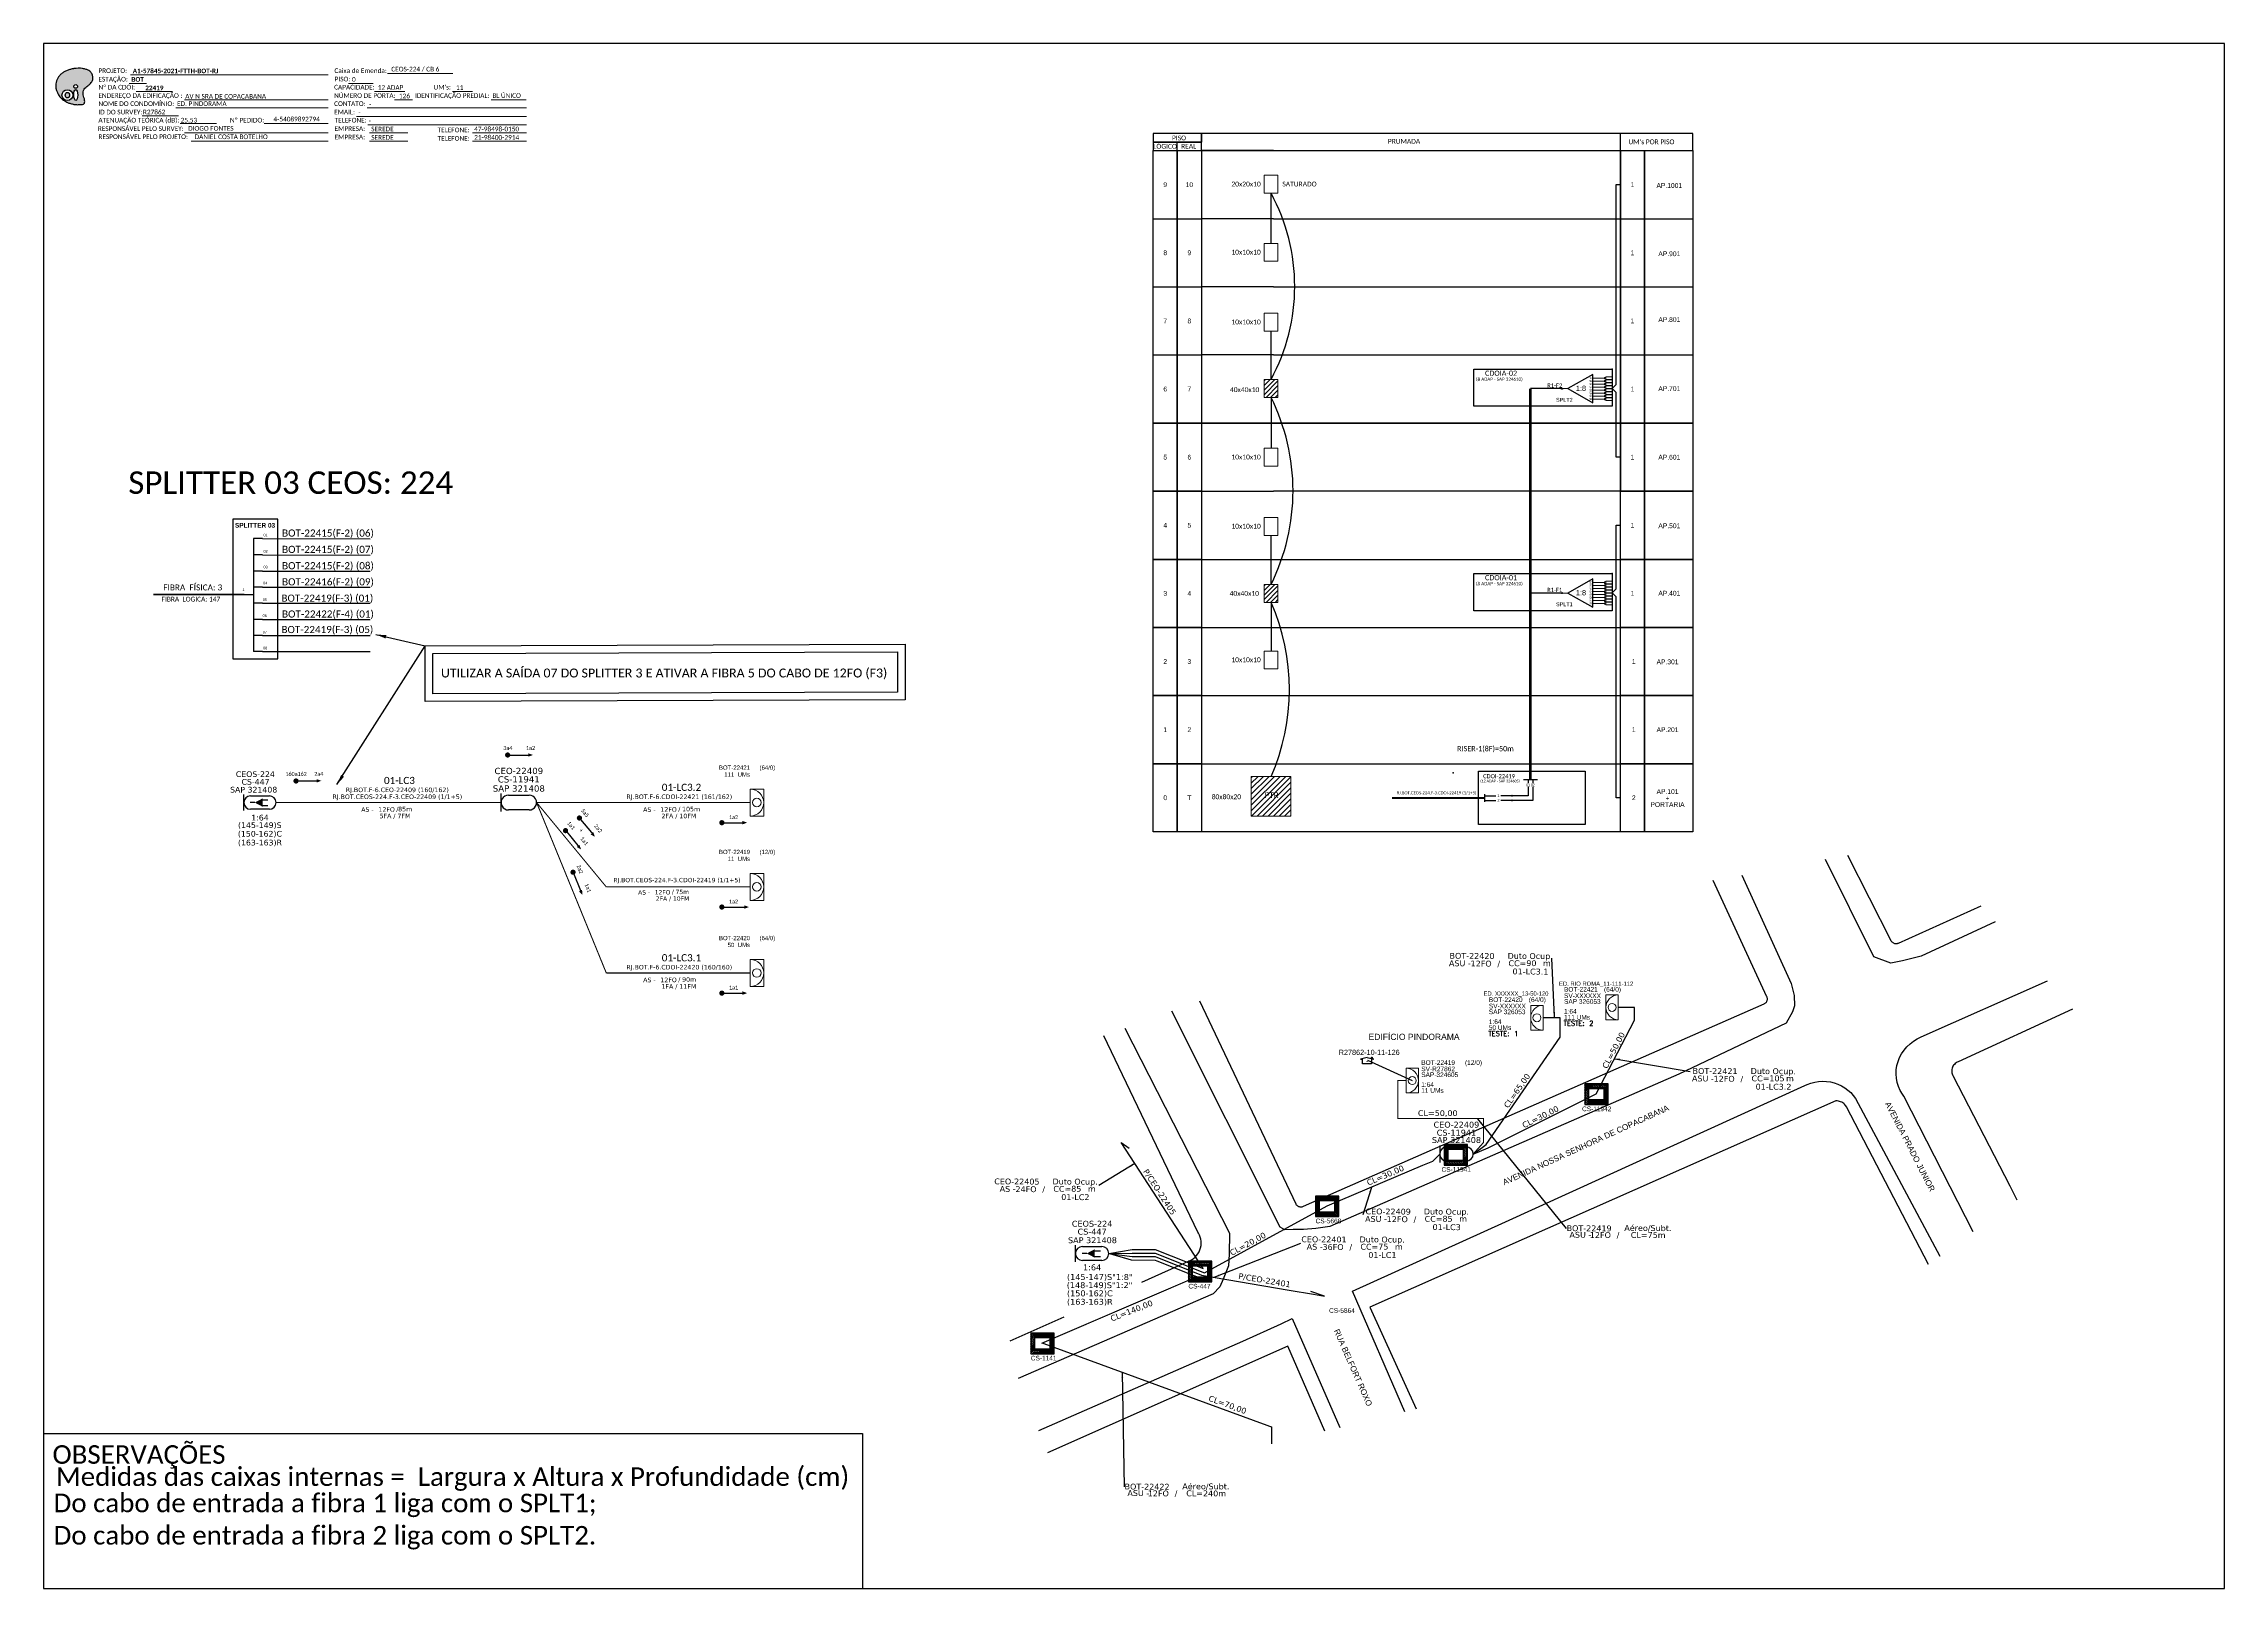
# Model space of a CAD drawing. Header units: millimetres. Extents: x 5390 to 6228, y -535 to 59.
import ezdxf
from ezdxf.enums import TextEntityAlignment as Align

# ---------------------------------------------------------------- set-up
doc = ezdxf.new("R2010")
doc.units = ezdxf.units.MM
doc.linetypes.add('DIVIDE2', pattern=[0.625, 0.25, -0.125, 0, -0.125, 0, -0.125])
for name, color, linetype in [('10.0-Cartográfico', 252, 'Continuous'), ('10.1-Caixas Subterrâneas', 5, 'Continuous'), ('20.4-CEOS', 1, 'Continuous'), ('20.5-CEO', 1, 'Continuous'), ('CABO OPTICO EXISTENTE', 5, 'Continuous'), ('CAP a instalar', 1, 'Continuous'), ('CD de instalação futura', 8, 'Continuous'), ('celulas gpon', 7, 'Continuous'), ('label_cabos', 7, 'Continuous'), ('Legenda', 1, 'Continuous'), ('NET-RETIRAR', 54, 'DIVIDE2'), ('Segmento de Logradouro Texto', 238, 'Continuous'), ('SETA', 7, 'Continuous'), ('surveys', 7, 'Continuous'), ('surveys legendas', 7, 'Continuous')]:
    doc.layers.add(name, color=color, linetype=linetype)
for name, color, linetype, lineweight in [("20.0-LEGENDA DOS CDO'S", 1, 'Continuous', 0), ('20.1-CDO_INTERIOR', 1, 'Continuous', 0), ('40.1-ETIQUETAS', 1, 'Continuous', 20)]:
    doc.layers.add(name, color=color, linetype=linetype, lineweight=lineweight)
doc.layers.add('EXTRA', color=50, linetype='Continuous', plot=False)
doc.styles.add('ARIAL', font='arial.ttf')
doc.styles.add('DIGICADE', font='arial.ttf')
doc.styles.add('MtXpl_Calibri', font='calibri.ttf')
doc.styles.add('ROMANS', font='romans.shx')
doc.styles.add('siredit', font='verdana.ttf')
doc.styles.add('WMF-Calibri0', font='calibri.ttf')
doc.styles.add('WMF-Calibri1', font='calibrib.ttf')
doc.linetypes.add('FENCELINE1', pattern='A,0.25,-0.1,[133,ltypeshp.shx,S=0.1,R=0,X=-0.1,Y=0],-0.1,1', length=1.45)
doc.dimstyles.new('CC', dxfattribs={"dimtxt": 1, "dimasz": 2, "dimexe": 0.18, "dimexo": 0.0625, "dimgap": 0.09, "dimtad": 0, "dimdec": 0, "dimrnd": 1, "dimzin": 0, "dimdsep": 46, "dimtxsty": 'siredit', "dimblk": 'NONE', "dimcen": 0, "dimse1": 1, "dimse2": 1, "dimsd1": 1, "dimsd2": 1, "dimclrt": 7, "dimadec": 0, "dimazin": 0, "dimtfac": 1, "dimtdec": 0, "dimtofl": 0, "dimtmove": 0, "dimatfit": 3, "dimfxl": 0, "dimtolj": 1, "dimtzin": 0, "dimarcsym": 0})
doc.dimstyles.get("Standard").update_dxf_attribs({"dimtxt": 0.18, "dimasz": 0.18, "dimexe": 0.18, "dimexo": 0.0625, "dimgap": 0.09, "dimtad": 0, "dimtih": 1, "dimtoh": 1, "dimdec": 4, "dimzin": 0, "dimdsep": 46, "dimtxsty": 'Standard', "dimcen": 0.09, "dimadec": 0, "dimazin": 0, "dimtfac": 1, "dimtdec": 4, "dimtofl": 0, "dimtmove": 0, "dimatfit": 3, "dimfxl": 0, "dimtolj": 1, "dimtzin": 0, "dimarcsym": 0})

# ---------------------------------------------------------------- blocks, each defined once
blk = doc.blocks.new('CDOI_INT')
at = {"layer": '20.1-CDO_INTERIOR', "color": 0, "lineweight": 18}
blk.add_lwpolyline([(4.25, -4.25), (4.25, 4.25), (0, 4.25), (0, -4.25)], close=True, dxfattribs=at)
blk.add_circle((2.12, 0), 1.36, dxfattribs=at)
blk.add_arc((0, 0), 4.25, 270, 90, dxfattribs=at)
at = {"layer": "20.0-LEGENDA DOS CDO'S", "color": 0, "style": 'ARIAL'}
for tag, p in [('SAP', (-0.08, 6.23)), ('CDO_N', (-0.08, 10.38)), ('SURVEY', (-0.08, 8.2)), ('SPLITER_1', (21.18, 10.38)), ('SPLITER_2', (21.19, 8.68)), ('1:XX', (5.94, -2.22)), ('UMS', (5.94, -4.24))]:
    blk.add_attdef(tag, p, '', height=1.36, dxfattribs=at)
blk.add_attdef('FIBRAS_UTILIZADAS', text='', height=1.36, dxfattribs=at).set_placement((15.34, 10.38), align=Align.CENTER)
blk = doc.blocks.new('ETIQUETA_RS5F')
at = {"layer": '40.1-ETIQUETAS', "color": 0, "style": 'siredit'}
blk.add_text('/', height=1.5, dxfattribs=at).set_placement((1.55, -1.95), align=Align.MIDDLE_RIGHT)
for tag, p in [('ETIQUETA_R_SECUNDARIA', (1.18, 2.1)), ('ETIQUETA_R_PRIMARIA', (1.18, 4.1)), ('F_ATIVAS/F_MORTAS', (1.11, -4.24))]:
    blk.add_attdef(tag, text='', height=1.5, dxfattribs=at).set_placement(p, align=Align.MIDDLE_CENTER)
for tag, p in [('TIPO_CABO', (-6.62, -2.12)), ('CAP_CABO', (0.37, -2.09))]:
    blk.add_attdef(tag, text='', height=1.5, dxfattribs=at).set_placement(p, align=Align.MIDDLE_RIGHT)
for tag, p in [('FUSÃO_1', (0.82, -8.39)), ('FUSÃO_2', (0.82, -10.6)), ('FUSÃO_3', (0.82, -12.93)), ('FUSÃO_4', (0.82, -15.14)), ('FUSÃO_5', (0.82, -17.16))]:
    blk.add_attdef(tag, text='', height=1.5, dxfattribs=at).set_placement(p, align=Align.CENTER)
blk.add_attdef('METROS', text='', height=1.5, dxfattribs=at).set_placement((2.11, -1.95), align=Align.MIDDLE_LEFT)
blk = doc.blocks.new('CEOS_RP_CT_DRT')
at = {"layer": '20.4-CEOS', "color": 0}
for p, q in [((-4.54, 1.19), (-1.19, 1.19)), ((-1.19, -1.19), (-4.54, -1.19))]:
    blk.add_line(p, q, dxfattribs=at)
for points in [[(-5.73, -1.43), (-5.73, 1.44)], [(-3.79, 0), (-4.59, 0)], [(-2.47, 0.48), (-1.45, 0.48)], [(-2.47, -0.52), (-1.45, -0.52)]]:
    blk.add_lwpolyline(points, dxfattribs=at)
blk.add_lwpolyline([(-3.79, 0, 0, 1.47, 0), (-2.41, 0, 1.47, 1.47, 0)], format="xyseb", dxfattribs=at)
for centre, start, end in [((-4.54, 0), 90, 270), ((-1.19, 0), 270, 90)]:
    blk.add_arc(centre, 1.19, start, end, dxfattribs=at)
at = {"layer": '20.4-CEOS', "color": 7, "style": 'siredit'}
for tag, p in [('Nº_DA_CEOS', (-2.86, 5.6)), ('LOCAL', (-2.86, 4.24)), ('SAP', (-2.86, 2.78)), ('RACIO_SPLITAGEM', (-2.86, -1.88)), ('FIBRAS_SPLITTER', (-2.86, -3.58)), ('RESERVA_FINAIS', (-2.86, -6.39)), ('FIBRAS_TOP_C', (-2.86, -5.08))]:
    blk.add_attdef(tag, text='', height=1.01, dxfattribs=at).set_placement(p, align=Align.TOP_CENTER)
blk = doc.blocks.new('*X21')
at = {"color": 0, "linetype": 'Continuous'}
for p, q in [((-1.25, 0.34099), (-0.49099, 1.1)), ((-1.25, 0.517767), (-0.667767, 1.1)), ((-1.25, 0.694544), (-0.844544, 1.1)), ((-1.25, 0.87132), (-1.02132, 1.1)), ((-1.25, 1.048097), (-1.198097, 1.1)), ((-1.25, 0.164214), (-0.8035, 0.610714)), ((-1.25, -0.012563), (-0.8035, 0.433937)), ((-1.25, -0.18934), (-0.8035, 0.25716)), ((-1.25, -0.366117), (-0.8035, 0.080383)), ((-0.789214, 0.625), (-0.314214, 1.1)), ((-0.612437, 0.625), (-0.137437, 1.1)), ((-0.43566, 0.625), (0.03934, 1.1)), ((-0.258883, 0.625), (0.216117, 1.1)), ((-0.082107, 0.625), (0.392893, 1.1)), ((0.09467, 0.625), (0.56967, 1.1)), ((0.271447, 0.625), (0.746447, 1.1)), ((0.448223, 0.625), (0.923223, 1.1)), ((0.625, 0.625), (1.1, 1.1)), ((0.801777, 0.625), (1.25, 1.073223)), ((0.8035, 0.449947), (1.25, 0.896447)), ((0.8035, 0.27317), (1.25, 0.71967)), ((0.8035, 0.096393), (1.25, 0.542893)), ((0.8035, -0.080383), (1.25, 0.366117)), ((0.8035, -0.25716), (1.25, 0.18934)), ((0.8035, -0.433937), (1.25, 0.012563)), ((-1.25, -0.542893), (-0.8035, -0.096393)), ((-1.25, -0.71967), (-0.8035, -0.27317)), ((-1.25, -0.896447), (-0.8035, -0.449947)), ((-1.25, -1.073223), (-0.801777, -0.625)), ((-1.1, -1.1), (-0.625, -0.625)), ((-0.923223, -1.1), (-0.448223, -0.625)), ((-0.746447, -1.1), (-0.271447, -0.625)), ((-0.56967, -1.1), (-0.09467, -0.625)), ((-0.392893, -1.1), (0.082107, -0.625)), ((-0.216117, -1.1), (0.258883, -0.625)), ((-0.03934, -1.1), (0.43566, -0.625)), ((0.137437, -1.1), (0.612437, -0.625)), ((0.314214, -1.1), (0.789214, -0.625)), ((0.49099, -1.1), (1.25, -0.34099)), ((0.667767, -1.1), (1.25, -0.517767)), ((0.8035, -0.610714), (1.25, -0.164214)), ((0.844544, -1.1), (1.25, -0.694544)), ((1.02132, -1.1), (1.25, -0.87132)), ((1.198097, -1.1), (1.25, -1.048097))]:
    blk.add_line(p, q, dxfattribs=at)
blk = doc.blocks.new('MANHOLE_MQ')
at = {"color": 0, "linetype": 'Continuous'}
for p, q in [((0.0000062, 0.0000057), (-0.0000063, 0.0000057)), ((-0.0000063, 0.0000057), (-0.0000063, -0.0000053)), ((-0.000004, 0.0000033), (0.000004, 0.0000033)), ((-0.000004, -0.0000029), (-0.000004, 0.0000033)), ((0.000004, 0.0000033), (0.000004, -0.0000029)), ((0.0000062, -0.0000053), (0.0000062, 0.0000057)), ((-0.0000063, -0.0000053), (0.0000062, -0.0000053)), ((0.000004, -0.0000029), (-0.000004, -0.0000029)), ((0.000004, -0.0000029), (0.000004, -0.0000029))]:
    blk.add_line(p, q, dxfattribs=at)
at = {"color": 0, "linetype": 'Continuous', "xscale": 5e-06, "yscale": 5e-06, "zscale": 1e-05}
blk.add_blockref('*X21', (0, 0.0000002), dxfattribs=at)
blk = doc.blocks.new('Teste  FTTH')
at = {"color": 0, "lineweight": 0, "style": 'ROMANS'}
for tag, p in [('TESTE', (-2.3, -0.29)), ('QTDE', (0.21, -0.29))]:
    blk.add_attdef(tag, p, '', height=0.48, dxfattribs=at)
for tag, p, flags in [('FID', (-2.23, -1.25), 1), ('FATOR', (-2.23, -2.03), 3), ('ID_ATIVIDADE', (-2.23, -2.72), 3)]:
    blk.add_attdef(tag, p, '', height=0.48, dxfattribs=dict(at, flags=flags))
blk = doc.blocks.new('Inst CB DT OCUP CFOA-SM-AS-80-TS-36')
at = {"layer": 'label_cabos', "color": 0, "style": 'siredit'}
for tag, flags, p in [('ID_ATIVIDADE', 3, (1.31, 2.67)), ('FATOR', 1, (11.56, 2.55))]:
    blk.add_attdef(tag, text='', height=1, rotation=359.69, dxfattribs=dict(at, flags=flags)).set_placement(p, align=Align.MIDDLE_CENTER)
for tag, p in [('TIPO_CABO', (1.76, 0)), ('DESTINO_CABO', (3.13, 1.26)), ('CABO', (4.69, -0.05)), ('/', (7.71, -0.05)), ('LANCE', (10.91, 0)), ('TIPO_CABO', (13.11, 1.24)), ('UND', (15.96, 0)), ('FID', (13.15, -1.41))]:
    blk.add_attdef(tag, text='', height=1, rotation=359.69, dxfattribs=at).set_placement(p, align=Align.MIDDLE_CENTER)
blk.add_attdef('QTDE', (12.43, -0.47), '', height=1, rotation=359.69, dxfattribs=at)
blk = doc.blocks.new('_None')
blk = doc.blocks.new('Inst CB DT OCUP CFOA-SM-AS-80-TS-24')
at = {"layer": 'label_cabos', "color": 0, "style": 'siredit'}
for tag, flags, p in [('ID_ATIVIDADE', 3, (1.31, 2.67)), ('FATOR', 1, (11.56, 2.55))]:
    blk.add_attdef(tag, text='', height=1, rotation=359.69, dxfattribs=dict(at, flags=flags)).set_placement(p, align=Align.MIDDLE_CENTER)
for tag, p in [('TIPO_CABO', (1.76, 0)), ('DESTINO_CABO', (3.13, 1.26)), ('CABO', (4.69, -0.05)), ('/', (7.71, -0.05)), ('LANCE', (10.91, 0)), ('TIPO_CABO', (13.11, 1.24)), ('UND', (15.96, 0)), ('FID', (13.15, -1.41))]:
    blk.add_attdef(tag, text='', height=1, rotation=359.69, dxfattribs=at).set_placement(p, align=Align.MIDDLE_CENTER)
blk.add_attdef('QTDE', (12.43, -0.47), '', height=1, rotation=359.69, dxfattribs=at)
blk = doc.blocks.new('Inst CB DT OCUP CFOA-SM-ASU-120-S-12')
at = {"layer": 'label_cabos', "color": 0, "style": 'siredit'}
for tag, flags, p in [('ID_ATIVIDADE', 3, (1.31, 2.67)), ('FATOR', 1, (11.56, 2.55))]:
    blk.add_attdef(tag, text='', height=1, rotation=359.69, dxfattribs=dict(at, flags=flags)).set_placement(p, align=Align.MIDDLE_CENTER)
for tag, p in [('TIPO_CABO', (1.26, 0)), ('DESTINO_CABO', (3.13, 1.26)), ('CABO', (4.69, -0.05)), ('/', (7.71, -0.05)), ('LANCE', (10.91, 0)), ('TIPO_CABO', (13.11, 1.24)), ('UND', (15.96, 0)), ('FID', (13.15, -1.41))]:
    blk.add_attdef(tag, text='', height=1, rotation=359.69, dxfattribs=at).set_placement(p, align=Align.MIDDLE_CENTER)
blk.add_attdef('QTDE', (12.43, -0.47), '', height=1, rotation=359.69, dxfattribs=at)
blk = doc.blocks.new('LEGENDA DOS CABOS')
at = {"layer": 'EXTRA', "style": 'siredit'}
for tag, p in [('ID', (4.6, 0.97)), ('XX', (9.03, 0.97))]:
    blk.add_attdef(tag, text='', height=0.48, rotation=359.69, dxfattribs=at).set_placement(p, align=Align.MIDDLE_CENTER)
at = {"layer": 'Legenda', "color": 7, "style": 'siredit'}
for tag, p in [('TIPO_CABO', (1.31, 0)), ('CABO', (4.69, -0.05)), ('/', (6.81, -0.05)), ('METROS', (10.03, -0.05))]:
    blk.add_attdef(tag, text='', height=0.8, rotation=359.69, dxfattribs=at).set_placement(p, align=Align.MIDDLE_CENTER)
blk = doc.blocks.new('OI')
h = blk.add_hatch(color=40)
edge = h.paths.add_edge_path()
edge.add_spline(control_points=[(4.35, -0.67), (3.92, -0.99), (3.26, -1.5), (2.81, -2.59), (2.9, -3.5), (3.06, -4.27), (3.31, -4.85), (3.37, -5.39), (3.4, -5.88), (3.2, -6.4), (2.54, -6.61), (1.65, -6.63), (0.55, -6.67), (-0.56, -6.42), (-1.61, -6.14), (-2.77, -5.61), (-3.92, -4.77), (-4.89, -3.7), (-5.34, -2.65), (-5.6, -1.94), (-5.85, -0.96), (-5.71, 0.47), (-5.1, 2.02), (-4.14, 3.02), (-3.3, 3.61), (-2.37, 4.16), (-1.36, 4.44), (-0.56, 4.7), (0.79, 4.85), (2.24, 4.97), (3.79, 4.57), (4.67, 4.21), (5.44, 3.65), (5.76, 2.99), (6.03, 2.21), (6.01, 1.46), (5.72, 0.64), (5.31, 0.08), (4.88, -0.38), (4.51, -0.55), (4.35, -0.67)], knot_values=[0, 0, 0, 0, 1.60434, 2.417191, 3.427595, 4.282808, 4.776746, 5.304182, 5.888771, 6.258406, 6.858137, 7.79129, 8.986195, 10.124242, 11.187857, 12.242908, 13.953784, 15.414161, 16.515391, 17.349188, 17.675853, 19.552021, 21.515531, 22.568638, 23.63245, 24.621084, 25.782718, 26.745347, 27.142653, 29.870543, 31.004649, 31.921532, 32.709589, 33.801391, 34.042471, 35.192333, 35.971461, 36.628871, 37.254359, 37.836911, 37.836911, 37.836911, 37.836911], degree=3, periodic=0)
h.paths.add_polyline_path([(1.13, -0.87, -1), (-0.04, -0.87, -1)], flags=16)
edge = h.paths.add_edge_path(flags=16)
edge.add_ellipse((0.56, -3.59), major_axis=(-0.02, 1.71), ratio=0.361305, start_angle=0, end_angle=360)
h.paths.add_polyline_path([(-0.36, -3.62, -1), (-3.8, -3.62, -1)], flags=16)
edge = h.paths.add_edge_path(flags=0)
edge.add_ellipse((-2.08, -3.62), major_axis=(0, 0.885), ratio=0.758294, start_angle=0, end_angle=360)
at = {"color": 40}
for centre, radius in [((-2.08, -3.62), 1.72), ((0.54, -0.87), 0.587)]:
    blk.add_circle(centre, radius, dxfattribs=at)
blk.add_ellipse((-2.08, -3.62), major_axis=(0, 0.885), ratio=0.758294, start_param=-3.141592653589792, end_param=3.141592653589792, dxfattribs=at)
blk.add_ellipse((0.56, -3.59), major_axis=(-0.02, 1.71), ratio=0.361305, dxfattribs=at)
at = {"color": 40, "start_tangent": (-0.800898, -0.598801), "end_tangent": (-0.800898, -0.598801)}
blk.add_spline([(4.35, -0.67), (3.2, -1.78), (2.9, -2.54), (2.92, -3.55), (3.12, -4.38), (3.28, -4.85), (3.37, -5.37), (3.35, -5.95), (3.2, -6.29), (2.66, -6.55), (1.73, -6.63), (0.54, -6.62), (-0.58, -6.41), (-1.6, -6.11), (-2.56, -5.67), (-3.95, -4.67), (-4.89, -3.56), (-5.37, -2.56), (-5.64, -1.78), (-5.72, -1.46), (-5.63, 0.42), (-4.84, 2.22), (-4.13, 2.99), (-3.27, 3.62), (-2.4, 4.09), (-1.3, 4.47), (-0.37, 4.72), (0.02, 4.77), (2.75, 4.8), (3.85, 4.53), (4.69, 4.16), (5.31, 3.68), (5.85, 2.73), (5.93, 2.5), (5.94, 1.35), (5.67, 0.62), (5.29, 0.08), (4.84, -0.36), (4.35, -0.67)], degree=3, dxfattribs=at)
blk = doc.blocks.new('SURVEY_SURVEY')
for p, q in [((0, 0.0000127), (-0.0000126, 0.000009)), ((-0.0000126, 0.000009), (-0.0000086, 0.000009)), ((-0.0000086, 0), (-0.0000086, 0.000009)), ((0, 0.0000127), (0.0000126, 0.000009)), ((0.0000084, 0.0000132), (0.0000098, 0.0000132)), ((0.0000084, 0.0000103), (0.0000084, 0.0000132)), ((0.0000126, 0.000009), (0.0000086, 0.000009)), ((0.0000086, 0.000009), (0.0000086, 0)), ((0.0000098, 0.0000132), (0.0000098, 0.0000099)), ((0.0000086, 0), (-0.0000086, 0))]:
    blk.add_line(p, q)
at = {"ltscale": 6}
blk.add_circle((0, 0.0000045), 0.0000000477, dxfattribs=at)
blk = doc.blocks.new('A$C415C251F')
at = {"color": 3}
blk.add_point((0, 0), dxfattribs=at)
blk = doc.blocks.new('LEG_CDOIA8_C-SPLT_ESQ')
at = {"color": 3, "extrusion": (0, 0, -1), "xscale": -1, "zscale": -1}
blk.add_blockref('A$C415C251F', (0, 0), dxfattribs=at)
at = {"color": 1, "style": 'WMF-Calibri0', "flags": 4}
blk.add_attdef('MODELO', text='', height=1.5, dxfattribs=at).set_placement((22.5, -4.5), align=Align.CENTER)
blk.add_attdef('CDO', (21.4, -2.6), '', height=2, dxfattribs=at)
at = {"style": 'ARIAL', "flags": 4}
blk.add_attdef('SPLITAGEM', text='', height=1.5, dxfattribs=at).set_placement((18.6, -12.6), align=Align.CENTER)
blk = doc.blocks.new('SPLT_1-8_SC-APC')
at = {"color": 1, "lineweight": 0}
blk.add_lwpolyline([(-17.04, -7.55), (-19.26, -7.55)], dxfattribs=at)
at = {"color": 1}
blk.add_lwpolyline([(-7.37, -2.1), (-17.04, -7.55), (-7.37, -13), (-7.37, -2.1)], dxfattribs=at)
at = {"color": 3, "lineweight": 0}
for points in [[(-2.99, -3.51), (-7.37, -3.51)], [(-7.37, -4.66), (-2.99, -4.66)], [(-7.37, -5.82), (-2.99, -5.82)], [(-7.37, -6.97), (-2.99, -6.97)], [(-7.37, -8.12), (-2.99, -8.12)], [(-2.41, -3.02), (-2.41, -4)], [(-2.41, -3.02), (0, -3.02)], [(-2.41, -4), (0, -4)], [(-2.41, -4.17), (-2.41, -5.16)], [(-2.41, -4.17), (0, -4.17)], [(-2.41, -5.16), (0, -5.16)], [(-2.41, -5.32), (-2.41, -6.31)], [(-2.41, -5.32), (0, -5.32)], [(-2.41, -6.31), (0, -6.31)], [(-2.41, -6.48), (-2.41, -7.46)], [(-2.41, -6.48), (0, -6.48)], [(-2.41, -7.46), (0, -7.46)], [(-2.41, -7.63), (-2.41, -8.62)], [(-2.41, -7.63), (0, -7.63)], [(-7.37, -9.28), (-2.99, -9.28)], [(-7.37, -10.43), (-2.99, -10.43)], [(-7.37, -11.58), (-2.99, -11.58)], [(-2.41, -8.62), (0, -8.62)], [(-2.41, -8.78), (-2.41, -9.77)], [(-2.41, -8.78), (0, -8.78)], [(-2.41, -9.77), (0, -9.77)], [(-2.41, -9.94), (-2.41, -10.92)], [(-2.41, -9.94), (0, -9.94)], [(-2.41, -10.92), (0, -10.92)], [(-2.41, -11.09), (-2.41, -12.08)], [(-2.41, -11.09), (0, -11.09)], [(-2.41, -12.08), (0, -12.08)]]:
    blk.add_lwpolyline(points, dxfattribs=at)
for points in [[(-2.99, -3.22), (-2.41, -3.22), (-2.41, -3.8), (-2.99, -3.8)], [(-2.99, -4.38), (-2.41, -4.38), (-2.41, -4.95), (-2.99, -4.95)], [(-2.99, -5.53), (-2.41, -5.53), (-2.41, -6.1), (-2.99, -6.1)], [(-2.99, -6.68), (-2.41, -6.68), (-2.41, -7.26), (-2.99, -7.26)], [(-2.99, -7.84), (-2.41, -7.84), (-2.41, -8.41), (-2.99, -8.41)], [(-2.99, -8.99), (-2.41, -8.99), (-2.41, -9.56), (-2.99, -9.56)], [(-2.99, -10.14), (-2.41, -10.14), (-2.41, -10.72), (-2.99, -10.72)], [(-2.99, -11.3), (-2.41, -11.3), (-2.41, -11.87), (-2.99, -11.87)]]:
    blk.add_lwpolyline(points, close=True, dxfattribs=at)
at = {"color": 1, "style": 'ARIAL'}
for s, height, p in [('1:8', 2, (-13.91, -8.4)), ('S1', 0.75, (-8.74, -3.78)), ('S2', 0.75, (-8.74, -4.97)), ('S3', 0.75, (-8.74, -6.18)), ('S4', 0.75, (-8.74, -7.36)), ('S5', 0.75, (-8.74, -8.57)), ('S6', 0.75, (-8.74, -9.69)), ('S7', 0.75, (-8.74, -10.78)), ('S8', 0.75, (-8.74, -11.9))]:
    blk.add_text(s, height=height, dxfattribs=at).set_placement(p)

msp = doc.modelspace()

# ---------------------------------------------------------------- hatches: boundary and pattern name
h = msp.add_hatch()
h.set_pattern_fill('ANSI31', color=1, scale=10)
h.set_pattern_definition([(45, (-6328.6603, -1853.2267), (-0.88388348, 0.88388348), [])])
h.paths.add_polyline_path([(5864.16, -70.23), (5858.86, -70.23), (5858.86, -77.13), (5864.16, -77.13)])
h = msp.add_hatch(color=3)
h.dxf.hatch_style = 1
edge = h.paths.add_edge_path()
edge.add_arc((5973.4, -73.75), 0.205, 0, 360)
h = msp.add_hatch()
h.set_pattern_fill('ANSI31', color=1, scale=10)
h.set_pattern_definition([(45, (-6328.6603, -1932.0299), (-0.88388348, 0.88388348), [])])
h.paths.add_polyline_path([(5864.16, -149.04), (5858.86, -149.04), (5858.86, -155.93), (5864.16, -155.93)])
h = msp.add_hatch(color=3)
h.dxf.hatch_style = 1
edge = h.paths.add_edge_path()
edge.add_arc((5973.4, -152.37), 0.205, 0, 360)
h = msp.add_hatch()
h.set_pattern_fill('ANSI31', color=1, scale=12, style=0)
h.set_pattern_definition([(45, (5120.3386, -700.2331), (-1.0606602, 1.0606602), [])])
h.paths.add_polyline_path([(5869.1, -222.97), (5853.93, -222.97), (5853.93, -238.11), (5869.1, -238.11)])
h.paths.add_polyline_path([(5858.65, -232.02), (5865.16, -232.02), (5865.16, -228.08), (5858.65, -228.08)], flags=9)
h = msp.add_hatch(color=3)
h.dxf.hatch_style = 1
edge = h.paths.add_edge_path()
edge.add_arc((5954.17, -230.3), 0.205, 0, 360)
h = msp.add_hatch(color=3)
h.dxf.hatch_style = 1
edge = h.paths.add_edge_path()
edge.add_arc((5954.17, -232.1), 0.205, 0, 360)

# ---------------------------------------------------------------- linework, layer by layer
at = {"color": 0}
for p, q in [((5816.2, 17.78), (5825.46, 17.78)), ((5816.2, -8.41), (5816.2, 17.78)), ((5816.2, 17.78), (5825.46, 17.78)), ((5825.46, 17.78), (5825.46, -8.41)), ((5825.46, 17.78), (5834.72, 17.78)), ((5825.46, -8.41), (5825.46, 17.78)), ((5825.46, 17.78), (5834.72, 17.78)), ((5834.72, 17.78), (5834.72, -8.41)), ((5853.23, 17.78), (5834.72, 17.78)), ((5834.72, 17.78), (5834.72, -8.41)), ((5853.23, 17.78), (5834.72, 17.78)), ((5862.49, 17.78), (5853.23, 17.78)), ((5862.49, 17.78), (5853.23, 17.78)), ((5862.49, 17.78), (5995.88, 17.78)), ((5862.49, 17.78), (5995.88, 17.78)), ((5995.88, 17.78), (5995.88, -8.41)), ((5995.88, 17.78), (6005.14, 17.78)), ((5995.88, -8.41), (5995.88, 17.78)), ((5995.88, 17.78), (6005.14, 17.78)), ((6005.14, 17.78), (6023.65, 17.78)), ((6005.14, -8.41), (6005.14, 17.78)), ((6005.14, 17.78), (6005.14, -8.41)), ((6005.14, 17.78), (6023.65, 17.78)), ((6023.65, 17.78), (6023.65, -8.41)), ((5816.2, -8.41), (5825.46, -8.41)), ((5816.2, -34.61), (5816.2, -8.41)), ((5825.46, -8.41), (5825.46, -34.61)), ((5825.46, -8.41), (5834.72, -8.41)), ((5825.46, -34.61), (5825.46, -8.41)), ((5834.72, -8.41), (5834.72, -34.61)), ((5853.23, -8.41), (5834.72, -8.41)), ((5834.72, -8.41), (5834.72, -34.61)), ((5862.49, -8.41), (5853.23, -8.41)), ((5862.49, -8.41), (5995.88, -8.41)), ((5995.88, -8.41), (5995.88, -34.61)), ((5995.88, -8.41), (6005.14, -8.41)), ((5995.88, -34.61), (5995.88, -8.41)), ((6005.14, -8.41), (6023.65, -8.41)), ((6005.14, -34.61), (6005.14, -8.41)), ((6005.14, -8.41), (6005.14, -34.61)), ((6023.65, -8.41), (6023.65, -36.1)), ((5816.2, -34.61), (5825.46, -34.61)), ((5816.2, -60.8), (5816.2, -34.61)), ((5825.46, -34.61), (5825.46, -60.8)), ((5825.46, -34.61), (5834.72, -34.61)), ((5825.46, -60.8), (5825.46, -34.61)), ((5834.72, -34.61), (5834.72, -60.8)), ((5853.23, -34.61), (5834.72, -34.61)), ((5834.72, -34.61), (5834.72, -60.8)), ((5862.49, -34.61), (5853.23, -34.61)), ((5862.49, -34.61), (5995.88, -34.61)), ((5995.88, -34.61), (5995.88, -60.8)), ((5995.88, -34.61), (6005.14, -34.61)), ((5995.88, -60.8), (5995.88, -34.61)), ((6005.14, -34.61), (6023.65, -34.61)), ((6005.14, -60.8), (6005.14, -34.61)), ((6005.14, -34.61), (6005.14, -60.8)), ((6023.65, -36.1), (6023.65, -62.29)), ((5816.2, -60.8), (5825.46, -60.8)), ((5816.2, -87), (5816.2, -60.8)), ((5825.46, -60.8), (5825.46, -87)), ((5825.46, -60.8), (5834.72, -60.8)), ((5825.46, -87), (5825.46, -60.8)), ((5834.72, -60.8), (5834.72, -87)), ((5853.23, -60.8), (5834.72, -60.8)), ((5834.72, -60.8), (5834.72, -87)), ((5862.49, -60.8), (5853.23, -60.8)), ((5862.49, -60.8), (5995.88, -60.8)), ((5995.88, -60.8), (5995.88, -87)), ((5995.88, -60.8), (6005.14, -60.8)), ((5995.88, -87), (5995.88, -60.8)), ((6005.14, -60.8), (6023.65, -60.8)), ((6005.14, -87), (6005.14, -60.8)), ((6005.14, -60.8), (6005.14, -87)), ((6023.65, -62.29), (6023.65, -88.49)), ((5816.2, -87), (5825.46, -87)), ((5816.2, -113.19), (5816.2, -87)), ((5825.46, -87), (5816.2, -87)), ((5825.46, -87), (5825.46, -113.19)), ((5825.46, -87), (5834.72, -87)), ((5825.46, -113.19), (5825.46, -87)), ((5834.72, -87), (5825.46, -87)), ((5834.72, -87), (5834.72, -113.19)), ((5853.23, -87), (5834.72, -87)), ((5834.72, -87), (5834.72, -113.19)), ((5834.72, -87), (5853.23, -87)), ((5862.49, -87), (5853.23, -87)), ((5853.23, -87), (5862.49, -87)), ((5862.49, -87), (5995.88, -87)), ((5995.88, -87), (5862.49, -87)), ((5995.88, -87), (5995.88, -113.19)), ((5995.88, -87), (6005.14, -87)), ((5995.88, -113.19), (5995.88, -87)), ((6005.14, -87), (5995.88, -87)), ((6005.14, -87), (6023.65, -87)), ((6005.14, -113.19), (6005.14, -87)), ((6005.14, -87), (6005.14, -113.19)), ((6023.65, -87), (6005.14, -87)), ((6023.65, -88.49), (6023.65, -114.68)), ((5825.46, -113.19), (5816.2, -113.19)), ((5834.72, -113.19), (5825.46, -113.19)), ((5834.72, -113.19), (5853.23, -113.19)), ((5853.23, -113.19), (5862.49, -113.19)), ((5995.88, -113.19), (5862.49, -113.19)), ((6005.14, -113.19), (5995.88, -113.19)), ((6023.65, -113.19), (6005.14, -113.19)), ((5834.72, -217.97), (5995.88, -217.97)), ((5995.88, -217.97), (6005.14, -217.97)), ((5995.88, -244.17), (5995.88, -217.97)), ((6005.14, -217.97), (6023.65, -217.97)), ((6005.14, -244.17), (6005.14, -217.97)), ((6005.14, -217.97), (6005.14, -244.17)), ((6023.65, -217.97), (6023.65, -244.17)), ((5995.88, -244.17), (5834.72, -244.17)), ((6005.14, -244.17), (5995.88, -244.17)), ((6023.65, -244.17), (6005.14, -244.17))]:
    msp.add_line(p, q, dxfattribs=at)
at = {"color": 7, "linetype": 'Continuous'}
for p, q in [((5470.24, -131.44), (5470.24, -174.87)), ((5473.76, -131.44), (5470.24, -131.44)), ((5473.76, -137.72), (5470.24, -137.72)), ((5473.76, -143.91), (5470.24, -143.91)), ((5473.76, -150.13), (5470.24, -150.13)), ((5466.59, -152.86), (5470.22, -152.86)), ((5473.76, -156.3), (5470.24, -156.3)), ((5473.76, -162.46), (5470.24, -162.46)), ((5473.76, -168.65), (5470.24, -168.65)), ((5473.76, -174.87), (5470.24, -174.87))]:
    msp.add_line(p, q, dxfattribs=at)
at = {"color": 10, "linetype": 'Continuous'}
for p, q in [((5473.76, -131.44), (5515.13, -131.45)), ((5473.76, -137.72), (5515.13, -137.73)), ((5473.76, -143.91), (5515.13, -143.92)), ((5473.76, -150.13), (5515.13, -150.15)), ((5473.76, -156.28), (5515.13, -156.3)), ((5473.76, -162.46), (5515.13, -162.47)), ((5473.76, -168.65), (5515.13, -168.66)), ((5473.76, -174.87), (5515.13, -174.88))]:
    msp.add_line(p, q, dxfattribs=at)
at = {"color": 1, "linetype": 'Continuous', "lineweight": 60}
msp.add_line((5466.59, -152.86), (5431.81, -152.97), dxfattribs=at)
at = {"color": 5}
msp.add_line((5958.53, -224.06), (5963.94, -224.06), dxfattribs=at)
for points in [[(5389.53, -535.08), (6228.1, -535.08), (6228.1, 58.92), (5389.53, 58.92), (5389.53, -535.08)], [(5825.46, 17.78), (5825.46, 21.07)], [(5834.72, 17.78), (6023.65, 17.78), (6023.65, 24.36), (5834.72, 24.36), (5834.72, 24.36), (5834.72, 21.07)], [(5995.86, 17.78), (5995.86, 24.36)], [(5834.72, -139.39), (5995.88, -139.39)], [(5834.72, -165.58), (5995.88, -165.58)], [(5834.72, -191.78), (5995.88, -191.78)], [(5389.53, -475.52), (5704.4, -475.52)]]:
    msp.add_lwpolyline(points)
at = {"color": 7, "lineweight": 0}
for points in [[(5422.49, 43.6), (5429.04, 43.6)], [(5423, 46.88), (5498.97, 46.88)], [(5506.77, 43.64), (5516.25, 43.64)], [(5521.81, 47.37), (5546.95, 47.37)], [(5425.15, 40.53), (5439.09, 40.53)], [(5440.31, 34.18), (5498.97, 34.18)], [(5443.72, 37.29), (5498.97, 37.29)], [(5513.94, 34.18), (5575.16, 34.18)], [(5516.82, 40.53), (5528.44, 40.53)], [(5524.4, 37.29), (5531.35, 37.29)], [(5546.76, 40.53), (5554.43, 40.53)], [(5561.58, 37.29), (5575.13, 37.29)], [(5427.47, 31.11), (5441.41, 31.11)], [(5442, 28.15), (5455.95, 28.15)], [(5474.33, 28.15), (5498.83, 28.15)], [(5474.84, 28.16), (5498.99, 28.16)], [(5509.9, 30.94), (5575.16, 30.94)], [(5514.18, 27.7), (5575.16, 27.7)], [(5443.72, 24.59), (5498.97, 24.59)], [(5446.21, 21.36), (5498.97, 21.36)], [(5514.79, 24.59), (5529.59, 24.59)], [(5514.79, 21.36), (5529.59, 21.36)], [(5554.39, 24.59), (5575.16, 24.59)], [(5554.39, 21.36), (5575.16, 21.36)]]:
    msp.add_lwpolyline(points, dxfattribs=at)
for points in [[(5816.2, 21.07), (5834.72, 21.07), (5834.72, 24.36), (5816.2, 24.36)], [(5816.2, 17.78), (5834.72, 17.78), (5834.72, 21.07), (5816.2, 21.07)]]:
    msp.add_lwpolyline(points, close=True)
at = {"color": 6, "lineweight": 0}
msp.add_lwpolyline([(5858.86, 8.28), (5864.16, 8.28), (5864.16, 1.38), (5858.86, 1.38)], close=True, dxfattribs=at)
at = {"color": 3}
for points in [[(5861.51, -17.9), (5861.51, 1.38)], [(5995.88, -100.1), (5994.23, -100.1), (5994.23, -75.18), (5992.66, -73.67), (5994.23, -72.16), (5994.23, 4.68), (5995.88, 4.68)], [(5861.51, -70.23), (5861.51, -51.65)], [(5861.51, -77.13), (5861.51, -96.68)], [(5861.51, -149.04), (5861.51, -130.17)], [(5995.88, -231.07), (5994.23, -231.07), (5994.23, -153.79), (5992.66, -152.28), (5994.23, -150.78), (5994.23, -126.29), (5995.88, -126.29)], [(5861.51, -155.93), (5861.51, -174.65)], [(5943.7, -230.3), (5947.95, -230.3), (5947.95, -230.3)], [(5953.96, -230.3), (5949.81, -230.3)]]:
    msp.add_lwpolyline(points, dxfattribs=at)
at = {"lineweight": 0}
for points in [[(5858.86, -17.9), (5864.16, -17.9), (5864.16, -24.79), (5858.86, -24.79)], [(5858.86, -44.76), (5864.16, -44.76), (5864.16, -51.65), (5858.86, -51.65)], [(5858.86, -96.68), (5864.16, -96.68), (5864.16, -103.58), (5858.86, -103.58)], [(5858.86, -123.27), (5864.16, -123.27), (5864.16, -130.17), (5858.86, -130.17)], [(5858.86, -174.65), (5864.16, -174.65), (5864.16, -181.54), (5858.86, -181.54)]]:
    msp.add_lwpolyline(points, close=True, dxfattribs=at)
at = {"color": 1}
for points in [[(5939.53, -66.21), (5992.66, -66.21), (5992.66, -80.53), (5939.53, -80.53)], [(5939.53, -144.82), (5992.66, -144.82), (5992.66, -159.14), (5939.53, -159.14)], [(5536.31, -172.68), (5720.86, -172.04), (5720.86, -193.39), (5536.31, -194.04)], [(5539.24, -175.62), (5717.93, -174.97), (5717.93, -190.46), (5539.24, -191.1)], [(5941.32, -220.85), (5982.24, -220.85), (5982.24, -241.32), (5941.32, -241.32)]]:
    msp.add_lwpolyline(points, close=True, dxfattribs=at)
at = {"color": 1, "lineweight": 0}
for points in [[(5858.86, -70.23), (5864.16, -70.23), (5864.16, -77.13), (5858.86, -77.13)], [(5858.86, -149.04), (5864.16, -149.04), (5864.16, -155.93), (5858.86, -155.93)], [(5853.93, -222.94), (5869.1, -222.94), (5869.1, -238.11), (5853.93, -238.11)]]:
    msp.add_lwpolyline(points, close=True, dxfattribs=at)
at = {"color": 5, "const_width": 1}
msp.add_lwpolyline([(5961.24, -73.75), (5961.24, -224.06)], dxfattribs=at)
at = {"color": 5}
for points in [[(5973.19, -73.75), (5961.24, -73.75)], [(5973.19, -152.37), (5961.24, -152.37)], [(5960.33, -224.06), (5960.33, -225.4)], [(5962.14, -224.06), (5962.14, -225.4)], [(5962.14, -226.93), (5962.14, -232.1), (5954.17, -232.1)], [(5960.33, -226.93), (5960.33, -230.3), (5954.17, -230.3)]]:
    msp.add_lwpolyline(points, dxfattribs=at)
at = {"color": 0}
for points in [[(5816.2, -113.19), (5825.46, -113.19), (5825.46, -139.39), (5816.2, -139.39)], [(5825.46, -113.19), (5834.72, -113.19), (5834.72, -139.39), (5825.46, -139.39)], [(5995.88, -113.19), (6005.14, -113.19), (6005.14, -139.39), (5995.88, -139.39)], [(6005.14, -113.19), (6023.65, -113.19), (6023.65, -139.39), (6005.14, -139.39)], [(5816.2, -139.39), (5825.46, -139.39), (5825.46, -165.58), (5816.2, -165.58)], [(5825.46, -139.39), (5834.72, -139.39), (5834.72, -165.58), (5825.46, -165.58)], [(5995.88, -139.39), (6005.14, -139.39), (6005.14, -165.58), (5995.88, -165.58)], [(6005.14, -139.39), (6023.65, -139.39), (6023.65, -165.58), (6005.14, -165.58)], [(5816.2, -165.58), (5825.46, -165.58), (5825.46, -191.78), (5816.2, -191.78)], [(5825.46, -165.58), (5834.72, -165.58), (5834.72, -191.78), (5825.46, -191.78)], [(5995.88, -165.58), (6005.14, -165.58), (6005.14, -191.78), (5995.88, -191.78)], [(6005.14, -165.58), (6023.65, -165.58), (6023.65, -191.78), (6005.14, -191.78)], [(5816.2, -191.78), (5825.46, -191.78), (5825.46, -217.97), (5816.2, -217.97)], [(5825.46, -191.78), (5834.72, -191.78), (5834.72, -217.97), (5825.46, -217.97)], [(5995.88, -191.78), (6005.14, -191.78), (6005.14, -217.97), (5995.88, -217.97)], [(6005.14, -191.78), (6023.65, -191.78), (6023.65, -217.97), (6005.14, -217.97)], [(5816.2, -217.97), (5825.46, -217.97), (5825.46, -244.17), (5816.2, -244.17)], [(5825.46, -217.97), (5834.72, -217.97), (5834.72, -244.17), (5825.46, -244.17)]]:
    msp.add_lwpolyline(points, close=True, dxfattribs=at)
at = {"color": 7}
msp.add_lwpolyline([(5462.27, -177.65), (5479.55, -177.65), (5479.55, -123.99), (5462.27, -123.99)], close=True, dxfattribs=at)
for points, const_width in [([(5567.47, -214.63, 1), (5568.47, -214.63, 1)], 0.999), ([(5486.09, -224.62, 1), (5487.09, -224.61, 1)], 0.999), ([(5649.84, -240.66, 1), (5650.84, -240.66, 1)], 1), ([(5592.92, -259.24, 1), (5593.3, -260.17, 1)], 1), ([(5649.84, -306.19, 1), (5650.84, -306.19, 1)], 1)]:
    msp.add_lwpolyline(points, format="xyb", close=True, dxfattribs=dict(const_width=const_width))
at = {"color": 1, "const_width": 0.8}
msp.add_lwpolyline([(5943.7, -231.2), (5908, -231.2), (5908, -231.2), (5908, -231.2)], dxfattribs=at)
at = {"color": 1}
msp.add_lwpolyline([(5943.7, -232.67), (5943.7, -229.72)], dxfattribs=at)
at = {"color": 2}
for points in [[(5943.7, -232.1), (5947.95, -232.1), (5947.95, -232.1)], [(5953.96, -232.1), (5949.81, -232.1)]]:
    msp.add_lwpolyline(points, dxfattribs=at)
at = {"color": 0, "const_width": 1}
for points in [[(5589.91, -243.32, 1), (5590.54, -244.09, 1)], [(5595.23, -238.47, 1), (5595.87, -239.24, 1)]]:
    msp.add_lwpolyline(points, format="xyb", close=True, dxfattribs=at)
at = {"color": 7, "const_width": 1}
msp.add_lwpolyline([(5649.84, -273.1, 1), (5650.84, -273.1, 1)], format="xyb", close=True, dxfattribs=at)
at = {"linetype": 'Continuous'}
msp.add_lwpolyline([(5704.4, -475.52), (5704.4, -535.08)], dxfattribs=at)
at = {"color": 3}
for centre in [(5973.4, -73.75), (5973.4, -152.37), (5954.17, -230.3), (5954.17, -232.1)]:
    msp.add_circle(centre, 0.205, dxfattribs=at)
for centre, radius, start, end in [((5795.69, -34.42), 74.93, 331.45256, 28.54744), ((5789.23, -113.08), 80.73, 333.55253, 26.44747), ((5785.29, -189.43), 83.26, 336.27264, 23.72736)]:
    msp.add_arc(centre, radius, start, end, dxfattribs=at)
at = {"layer": '10.0-Cartográfico'}
for points in [[(6139.97, -278.77), (6111.54, -292.01), (6104.35, -293.76), (6099.86, -294.65), (6093.29, -292.22), (6074.7, -254.8)], [(6083.22, -253.2), (6099.88, -285.97), (6099.99, -286.15), (6100.12, -286.33), (6100.26, -286.49), (6100.43, -286.63), (6100.61, -286.77), (6100.81, -286.87), (6101.01, -286.97), (6101.23, -287.05), (6101.45, -287.08), (6101.67, -287.12), (6101.91, -287.12), (6102.13, -287.12), (6102.37, -287.07), (6102.58, -287.01), (6102.82, -286.93), (6134.53, -272.62)], [(6042.48, -260.85), (6061.54, -302.44), (6062.68, -307.09), (6062.74, -311.1), (6062.05, -313.44), (6059.58, -317.8), (6018.37, -337.29), (5884.11, -395.98), (5878.71, -396.71), (5874.02, -397.1), (5870.06, -397.14), (5866.81, -397.18), (5865, -396.2), (5823.35, -313.09)], [(5833.98, -309.21), (5871.01, -387.15), (5871.1, -387.36), (5871.23, -387.54), (5871.37, -387.7), (5871.54, -387.84), (5871.72, -387.98), (5871.9, -388.1), (5872.12, -388.2), (5872.31, -388.27), (5872.53, -388.33), (5872.78, -388.35), (5872.99, -388.37), (5873.23, -388.37), (5873.45, -388.32), (5873.67, -388.28), (5873.95, -388.17), (6051.13, -310.3), (6051.32, -310.19), (6051.52, -310.07), (6051.69, -309.94), (6051.84, -309.78), (6051.99, -309.62), (6052.1, -309.43), (6052.21, -309.25), (6052.27, -309.05), (6052.33, -308.84), (6052.37, -308.64), (6052.37, -308.42), (6052.35, -308.21), (6052.32, -307.99), (6052.25, -307.79), (6052.19, -307.67), (6031.58, -262.89)], [(6131.5, -397.92), (6104.84, -345.82), (6104.3, -345.06), (6103.48, -343.61), (6102.82, -342.12), (6102.32, -340.54), (6102.01, -338.95), (6101.9, -337.33), (6101.95, -335.71), (6102.19, -334.08), (6102.63, -332.5), (6103.22, -330.97), (6103.99, -329.52), (6104.91, -328.13), (6105.99, -326.85), (6107.22, -325.68), (6108.56, -324.63), (6110.01, -323.72), (6111.56, -322.95), (6160.04, -301.43)], [(6169.68, -312.32), (6125.69, -332.56), (6125.28, -332.76), (6124.91, -333.01), (6124.56, -333.28), (6124.26, -333.59), (6123.98, -333.93), (6123.74, -334.3), (6123.55, -334.69), (6123.4, -335.09), (6123.32, -335.5), (6123.26, -335.93), (6123.25, -336.35), (6123.3, -336.78), (6123.39, -337.18), (6123.52, -337.59), (6123.68, -337.93)], [(5805.35, -319.65), (5845.52, -398.54), (5845.37, -406.61), (5845.16, -411.01), (5843.12, -416.17), (5841.84, -419.12), (5839.23, -421.84), (5764.27, -454.44)], [(5811.83, -417.32), (5830.95, -408.79), (5831.67, -408.27), (5832.31, -407.72), (5832.9, -407.09), (5833.39, -406.39), (5833.82, -405.66), (5834.18, -404.9), (5834.43, -404.11), (5834.6, -403.28), (5834.65, -402.45), (5834.64, -401.61), (5834.52, -400.81), (5834.31, -400), (5833.99, -399.21), (5833.61, -398.47), (5833.37, -398.06), (5797.15, -322.64)], [(5912.97, -467.14), (5892.86, -420.81), (5951.69, -394.09), (6066.8, -341.68), (6067.65, -341.29), (6069.06, -340.77), (6070.55, -340.38), (6072.05, -340.16), (6073.56, -340.07), (6075.09, -340.13), (6076.61, -340.35), (6078.08, -340.7), (6079.51, -341.19), (6080.87, -341.82), (6082.15, -342.58), (6083.34, -343.46), (6084.45, -344.46), (6085.41, -345.54), (6086.25, -346.73), (6118.62, -407.3)], [(6123.68, -337.93), (6145.54, -380.25), (6148.24, -385.72)], [(6114.27, -410.48), (6082.82, -349.93), (6082.59, -349.57), (6082.33, -349.22), (6082.04, -348.9), (6081.71, -348.6), (6081.33, -348.34), (6080.96, -348.13), (6080.54, -347.95), (6080.1, -347.81), (6079.66, -347.71), (6079.2, -347.66), (6078.74, -347.64), (5899.53, -426.94), (5917.37, -466.08)], [(5761.15, -439.93), (5781.99, -430.63)], [(5772.2, -474.42), (5850.6, -440.01), (5865.36, -433.3), (5869.57, -431.35), (5887.92, -473.2)], [(5882.15, -474.6), (5868.01, -441.97), (5775.57, -482.92)]]:
    msp.add_lwpolyline(points, dxfattribs=at)
at = {"layer": '20.1-CDO_INTERIOR', "color": 0, "lineweight": 18}
for points in [[(5990.28, -316.44), (5990.27, -306.91), (5995.04, -306.91), (5995.04, -316.44)], [(5961.38, -320.43), (5961.37, -310.89), (5966.14, -310.89), (5966.14, -320.42)]]:
    msp.add_lwpolyline(points, close=True, dxfattribs=at)
at = {"layer": '20.1-CDO_INTERIOR', "color": 1, "lineweight": 18}
msp.add_lwpolyline([(5918.19, -344.59), (5918.19, -335.06), (5913.42, -335.06), (5913.42, -344.59)], close=True, dxfattribs=at)
at = {"layer": '20.1-CDO_INTERIOR', "color": 0, "lineweight": 18}
for centre in [(5992.66, -311.67), (5963.76, -315.66)]:
    msp.add_circle(centre, 1.53, dxfattribs=at)
at = {"layer": '20.1-CDO_INTERIOR', "color": 1, "lineweight": 18}
msp.add_circle((5915.8, -339.83), 1.53, dxfattribs=at)
at = {"layer": '20.1-CDO_INTERIOR', "color": 0, "lineweight": 18}
for centre in [(5995.04, -311.67), (5966.14, -315.66)]:
    msp.add_arc(centre, 4.77, 90.02759, 270.02759, dxfattribs=at)
at = {"layer": '20.1-CDO_INTERIOR', "color": 1, "lineweight": 18}
msp.add_arc((5913.42, -339.82), 4.77, 269.97241, 89.97241, dxfattribs=at)
at = {"layer": '20.4-CEOS', "color": 5}
for p, q in [((5788.96, -403.61), (5796.47, -403.61)), ((5796.47, -408.96), (5788.96, -408.96))]:
    msp.add_line(p, q, dxfattribs=at)
for points in [[(5786.29, -409.51), (5786.29, -403.06)], [(5790.64, -406.29), (5788.84, -406.29)], [(5793.6, -405.23), (5795.88, -405.23)], [(5793.6, -407.45), (5795.88, -407.45)]]:
    msp.add_lwpolyline(points, dxfattribs=at)
msp.add_lwpolyline([(5790.64, -406.29, 0, 3.3, 0), (5793.74, -406.29, 3.3, 3.3, 0)], format="xyseb", dxfattribs=at)
for centre, start, end in [((5788.96, -406.29), 90, 270), ((5796.47, -406.29), 270, 90)]:
    msp.add_arc(centre, 2.67, start, end, dxfattribs=at)
at = {"layer": '20.5-CEO', "color": 5}
for p, q in [((5929.05, -365.38), (5936.58, -365.38)), ((5936.58, -370.75), (5929.05, -370.75))]:
    msp.add_line(p, q, dxfattribs=at)
msp.add_lwpolyline([(5926.36, -364.82), (5926.36, -371.3)], dxfattribs=at)
for centre, start, end in [((5929.05, -368.06), 90, 270), ((5936.58, -368.06), 270, 90)]:
    msp.add_arc(centre, 2.68, start, end, dxfattribs=at)
at = {"layer": 'CAP a instalar', "color": 5, "linetype": 'Continuous'}
for p, q in [((5565.42, -236.35), (5565.42, -229.48)), ((5568.27, -230.07), (5576.26, -230.07)), ((5576.26, -235.77), (5568.27, -235.77))]:
    msp.add_line(p, q, dxfattribs=at)
at = {"layer": 'CAP a instalar', "color": 0, "ltscale": 5}
for p, q in [((5972.74, -315.66), (5966.14, -315.66)), ((5972.74, -323.09), (5972.74, -315.66)), ((5986.57, -344.91), (6001.33, -316.55)), ((6001.33, -311.67), (5995.04, -311.67)), ((6001.33, -316.55), (6001.33, -311.67)), ((5944.25, -364.41), (5972.74, -323.09)), ((5944.98, -365.71), (5986.57, -344.91)), ((5835.38, -412.13), (5803.88, -363.69)), ((5939.26, -368.06), (5944.25, -364.41)), ((5939.26, -368.06), (5944.98, -365.71)), ((5799.14, -406.29), (5808.09, -404.8)), ((5799.14, -406.29), (5808.09, -407.52)), ((5808.09, -404.8), (5816.89, -404.8)), ((5808.09, -407.52), (5816.89, -407.52)), ((5816.89, -404.8), (5835.38, -412.13)), ((5816.89, -407.52), (5834.81, -414.62)), ((5834.81, -414.62), (5868.46, -420.38)), ((5868.46, -420.38), (5877.84, -421.98)), ((5877.84, -421.98), (5882.07, -422.7))]:
    msp.add_line(p, q, dxfattribs=at)
at = {"layer": 'CAP a instalar', "color": 5, "ltscale": 5}
for p, q in [((5923.78, -370.77), (5926.36, -368.06)), ((5883.04, -388.02), (5919.9, -372.36)), ((5919.9, -372.36), (5923.78, -370.77)), ((5835.9, -413.69), (5883.04, -388.02)), ((5799.14, -406.29), (5808.09, -406.16)), ((5808.09, -406.16), (5816.89, -406.16)), ((5816.89, -406.16), (5835.9, -413.69))]:
    msp.add_line(p, q, dxfattribs=at)
at = {"layer": 'CAP a instalar', "color": 5, "linetype": 'FENCELINE1', "ltscale": 6, "const_width": 0.4}
msp.add_lwpolyline([(5478.91, -232.92), (5565.42, -232.92)], dxfattribs=at)
at = {"layer": 'CAP a instalar', "color": 1, "linetype": 'FENCELINE1', "ltscale": 6, "const_width": 0.4}
for points in [[(5579.11, -232.92), (5605.9, -265.36)], [(5605.9, -265.36), (5661.25, -265.36)]]:
    msp.add_lwpolyline(points, dxfattribs=at)
at = {"layer": 'CAP a instalar', "color": 0, "linetype": 'FENCELINE1', "ltscale": 6, "const_width": 0.4}
for points in [[(5579.11, -232.92), (5605.9, -298.45)], [(5579.11, -232.92), (5661.25, -232.92)], [(5605.9, -298.45), (5661.25, -298.45)]]:
    msp.add_lwpolyline(points, dxfattribs=at)
at = {"layer": 'CAP a instalar', "color": 1, "linetype": 'FENCELINE1', "ltscale": 5, "const_width": 0.449}
msp.add_lwpolyline([(5939.26, -368.06), (5943.23, -363.6), (5943.23, -354.37), (5910.24, -354.37), (5910.24, -339.82), (5913.42, -339.82)], dxfattribs=at)
at = {"layer": 'CAP a instalar', "color": 0, "ltscale": 5}
for points in [[(5803.88, -363.69), (5807.01, -365.79)], [(5882.07, -422.7), (5876.76, -420.86)]]:
    msp.add_lwpolyline(points, dxfattribs=at)
at = {"layer": 'CAP a instalar', "color": 8, "linetype": 'FENCELINE1', "ltscale": 5, "const_width": 0.449}
msp.add_lwpolyline([(5799.14, -406.29), (5808.09, -408.89), (5816.89, -408.89), (5832.96, -415.26), (5773.56, -440.75), (5861.74, -473.04), (5861.74, -479.53)], dxfattribs=at)
at = {"layer": 'CAP a instalar', "color": 5, "linetype": 'Continuous'}
for centre, major_axis, start_param, end_param in [((5568.27, -232.92), (-2.01, 2.01), -0.785173, 2.35642), ((5576.26, -232.92), (2.01, 2.01), 3.927216, 7.068809)]:
    msp.add_ellipse(centre, major_axis=major_axis, ratio=1, start_param=start_param, end_param=end_param, dxfattribs=at)
at = {"layer": 'NET-RETIRAR', "color": 4, "linetype": 'Continuous'}
msp.add_lwpolyline([(5898.54, -332), (5915.8, -339.83)], dxfattribs=at)
at = {"layer": 'SETA'}
for points in [[(5567.97, -214.63), (5576.55, -214.63)], [(5486.59, -224.62), (5495.17, -224.57)], [(5650.34, -240.66), (5658.93, -240.66)], [(5592.98, -259.41), (5596.23, -267.37)], [(5650.34, -306.19), (5658.94, -306.19)]]:
    msp.add_lwpolyline(points, dxfattribs=at)
at = {"layer": 'SETA', "color": 0}
for points in [[(5595.34, -238.61), (5600.8, -245.25)], [(5590.02, -243.46), (5595.48, -250.1)]]:
    msp.add_lwpolyline(points, dxfattribs=at)
at = {"layer": 'SETA', "color": 7}
msp.add_lwpolyline([(5650.34, -273.1), (5658.94, -273.1)], dxfattribs=at)
at = {"layer": 'SETA'}
for points in [[(5575.87, -213.95), (5577.69, -214.62), (5575.87, -215.28)], [(5494.48, -223.9), (5496.31, -224.55), (5494.49, -225.23)], [(5658.24, -239.98), (5660.08, -240.64), (5658.24, -241.31)], [(5596.6, -266.47), (5596.67, -268.42), (5595.36, -266.98)], [(5658.25, -305.51), (5660.08, -306.18), (5658.25, -306.85)]]:
    msp.add_solid(points, dxfattribs=at)
at = {"layer": 'SETA', "color": 0}
for points in [[(5595.56, -249.13), (5596.21, -250.97), (5594.53, -249.98)], [(5600.89, -244.28), (5601.54, -246.12), (5599.86, -245.13)]]:
    msp.add_solid(points, dxfattribs=at)
at = {"layer": 'SETA', "color": 7}
msp.add_solid([(5658.94, -272.43), (5660.77, -273.1), (5658.94, -273.77)], dxfattribs=at)

# ---------------------------------------------------------------- block references
at = {"color": 7, "xscale": 1.213923925163967, "yscale": 1.213923925163967, "zscale": 1.213923925163967, "rotation": 0.1532896023949059}
msp.add_blockref('OI', (5401.2, 43.5), dxfattribs=at)
at = {"color": 3}
for name, p in [('A$C415C251F', (5992.66, -66.21)), ('SPLT_1-8_SC-APC', (5992.66, -66.21)), ('SPLT_1-8_SC-APC', (5992.66, -144.82)), ('A$C415C251F', (5992.66, -144.82))]:
    msp.add_blockref(name, p, dxfattribs=at)
ref = msp.add_blockref('LEG_CDOIA8_C-SPLT_ESQ', (5931.52, -221.5), dxfattribs=dict(at, xscale=0.8000000000001819, yscale=0.8000000000001819, zscale=0.8000000000001819))
ref.add_attrib('CDO', 'CDOI-22419', (5943.08, -223.58), dxfattribs={"color": 1, "height": 1.6, "style": 'WMF-Calibri0'})
ref.add_attrib('MODELO', '(12 ADAP - SAP 324605)', dxfattribs={"color": 1, "height": 1, "style": 'WMF-Calibri0'}).set_placement((5949.56, -225.12), align=Align.CENTER)
at = {"layer": '10.1-Caixas Subterrâneas', "color": 30, "xscale": 717524.4792431672, "yscale": 717524.4792431672, "zscale": 717524.4792431672}
for p, rotation in [((5986.57, -344.91), 180.0000000000627), ((5932.54, -368.21), 180.0000000000628), ((5883.04, -388.02), 180.000000000063), ((5834.16, -413.1), 180.0000000000631), ((5773.56, -440.75), 180.000000000063)]:
    msp.add_blockref('MANHOLE_MQ', p, dxfattribs=dict(at, rotation=rotation))
at = {"layer": "20.0-LEGENDA DOS CDO'S", "color": 0, "lineweight": 0, "xscale": 3.927690693343947, "yscale": 3.927690693343947, "zscale": 3.927690693343947, "rotation": 0.004078562105398201}
for p, values in [((5983.02, -317.57), {'TESTE': 'TESTE:', 'QTDE': '2'}), ((5954.12, -321.55), {'TESTE': 'TESTE:', 'QTDE': '1'})]:
    msp.add_blockref('Teste  FTTH', p, dxfattribs=at).add_auto_attribs(values)
at = {"layer": '20.4-CEOS', "color": 5}
ref = msp.add_blockref('CEOS_RP_CT_DRT', (5478.91, -232.92), dxfattribs=dict(at, xscale=2.161665797233582, yscale=2.161665797233582, zscale=2.161665791999999))
ref.add_attrib('Nº_DA_CEOS', 'CEOS-224', dxfattribs={"color": 0, "height": 2.183, "style": 'siredit'}).set_placement((5470.96, -220.89), align=Align.TOP_CENTER)
ref.add_attrib('LOCAL', 'CS-447', dxfattribs={"color": 0, "height": 2.183, "style": 'siredit'}).set_placement((5471.02, -223.84), align=Align.TOP_CENTER)
ref.add_attrib('SAP', 'SAP 321408', dxfattribs={"color": 0, "height": 2.183, "style": 'siredit'}).set_placement((5470.3, -226.87), align=Align.TOP_CENTER)
ref.add_attrib('RACIO_SPLITAGEM', '1:64', dxfattribs={"color": 0, "height": 2.183, "style": 'siredit'}).set_placement((5472.72, -237.63), align=Align.TOP_CENTER)
ref.add_attrib('FIBRAS_SPLITTER', '(145-149)S', dxfattribs={"color": 0, "height": 2.183, "style": 'siredit'}).set_placement((5472.66, -240.52), align=Align.TOP_CENTER)
ref.add_attrib('FIBRAS_TOP_C', '(150-162)C', dxfattribs={"color": 0, "height": 2.183, "style": 'siredit'}).set_placement((5472.7, -243.82), align=Align.TOP_CENTER)
ref.add_attrib('RESERVA_FINAIS', '(163-163)R', dxfattribs={"color": 0, "height": 2.183, "style": 'siredit'}).set_placement((5472.72, -247.22), align=Align.TOP_CENTER)
at = {"layer": 'CAP a instalar', "color": 0, "linetype": 'FENCELINE1', "ltscale": 7}
ref = msp.add_blockref('ETIQUETA_RS5F', (5632.58, -233.13), dxfattribs=dict(at, xscale=1.166399984998861, yscale=1.166399984998861, zscale=1.166399984999999))
ref.add_attrib('ETIQUETA_R_SECUNDARIA', 'RJ.BOT.F-6.CDOI-22421 (161/162)', dxfattribs={"layer": 'CABO OPTICO EXISTENTE', "color": 0, "height": 1.7496, "style": 'siredit'}).set_placement((5633.96, -230.68), align=Align.MIDDLE_CENTER)
ref.add_attrib('TIPO_CABO', 'AS -', dxfattribs={"layer": '40.1-ETIQUETAS', "color": 0, "height": 1.75, "style": 'siredit'}).set_placement((5624.86, -235.6), align=Align.MIDDLE_RIGHT)
ref.add_attrib('CAP_CABO', '12FO', dxfattribs={"layer": '40.1-ETIQUETAS', "color": 0, "height": 1.75, "style": 'siredit'}).set_placement((5633.01, -235.57), align=Align.MIDDLE_RIGHT)
ref.add_attrib('METROS', '105m', dxfattribs={"layer": '40.1-ETIQUETAS', "color": 0, "height": 1.75, "style": 'siredit'}).set_placement((5635.04, -235.41), align=Align.MIDDLE_LEFT)
ref.add_attrib('F_ATIVAS/F_MORTAS', '2FA / 10FM', dxfattribs={"layer": '40.1-ETIQUETAS', "color": 0, "height": 1.75, "style": 'siredit'}).set_placement((5633.81, -238.08), align=Align.MIDDLE_CENTER)
at = {"layer": 'CAP a instalar', "color": 1, "linetype": 'FENCELINE1', "ltscale": 7}
ref = msp.add_blockref('ETIQUETA_RS5F', (5630.15, -265.08), dxfattribs=dict(at, xscale=1.120210545592906, yscale=1.120210545592906, zscale=1.120210545593999))
ref.add_attrib('ETIQUETA_R_SECUNDARIA', 'RJ.BOT.CEOS-224.F-3.CDOI-22419 (1/1+5)', dxfattribs={"layer": 'CABO OPTICO EXISTENTE', "color": 0, "height": 1.6803, "style": 'siredit'}).set_placement((5633.07, -262.72), align=Align.MIDDLE_CENTER)
ref.add_attrib('TIPO_CABO', 'AS -', dxfattribs={"layer": '40.1-ETIQUETAS', "color": 0, "height": 1.68, "style": 'siredit'}).set_placement((5622.74, -267.45), align=Align.MIDDLE_RIGHT)
ref.add_attrib('CAP_CABO', '12FO', dxfattribs={"layer": '40.1-ETIQUETAS', "color": 0, "height": 1.68, "style": 'siredit'}).set_placement((5630.56, -267.42), align=Align.MIDDLE_RIGHT)
ref.add_attrib('METROS', '75m', dxfattribs={"layer": '40.1-ETIQUETAS', "color": 0, "height": 1.68, "style": 'siredit'}).set_placement((5632.52, -267.27), align=Align.MIDDLE_LEFT)
ref.add_attrib('F_ATIVAS/F_MORTAS', '2FA / 10FM', dxfattribs={"layer": '40.1-ETIQUETAS', "color": 0, "height": 1.68, "style": 'siredit'}).set_placement((5631.36, -269.83), align=Align.MIDDLE_CENTER)
at = {"layer": 'CAP a instalar', "color": 0, "linetype": 'FENCELINE1', "ltscale": 7}
ref = msp.add_blockref('ETIQUETA_RS5F', (5632.58, -298.67), dxfattribs=dict(at, xscale=1.166399984998861, yscale=1.166399984998861, zscale=1.166399984999999))
ref.add_attrib('ETIQUETA_R_SECUNDARIA', 'RJ.BOT.F-6.CDOI-22420 (160/160)', dxfattribs={"layer": 'CABO OPTICO EXISTENTE', "color": 0, "height": 1.7496, "style": 'siredit'}).set_placement((5633.96, -296.21), align=Align.MIDDLE_CENTER)
ref.add_attrib('TIPO_CABO', 'AS -', dxfattribs={"layer": '40.1-ETIQUETAS', "color": 0, "height": 1.75, "style": 'siredit'}).set_placement((5624.87, -301.13), align=Align.MIDDLE_RIGHT)
ref.add_attrib('CAP_CABO', '12FO', dxfattribs={"layer": '40.1-ETIQUETAS', "color": 0, "height": 1.75, "style": 'siredit'}).set_placement((5633.01, -301.11), align=Align.MIDDLE_RIGHT)
ref.add_attrib('METROS', '90m', dxfattribs={"layer": '40.1-ETIQUETAS', "color": 0, "height": 1.75, "style": 'siredit'}).set_placement((5635.05, -300.95), align=Align.MIDDLE_LEFT)
ref.add_attrib('F_ATIVAS/F_MORTAS', '1FA / 11FM', dxfattribs={"layer": '40.1-ETIQUETAS', "color": 0, "height": 1.75, "style": 'siredit'}).set_placement((5633.81, -303.62), align=Align.MIDDLE_CENTER)
at = {"layer": 'CD de instalação futura', "color": 0, "ltscale": 11}
ref = msp.add_blockref('CDOI_INT', (5661.25, -232.92), dxfattribs=dict(at, xscale=1.21541625498503, yscale=1.21541625498503, zscale=1.21541625498503))
ref.add_attrib('CDO_N', 'BOT-22421', dxfattribs={"layer": "20.0-LEGENDA DOS CDO'S", "color": 0, "height": 1.653, "style": 'ARIAL'}).set_placement((5661.15, -220.3), align=Align.RIGHT)
ref.add_attrib('FIBRAS_UTILIZADAS', '    (64/0)', dxfattribs={"layer": "20.0-LEGENDA DOS CDO'S", "color": 0, "height": 1.65, "style": 'ARIAL'}).set_placement((5666.55, -220.3), align=Align.CENTER)
ref.add_attrib('SURVEY', '111  UMs', dxfattribs={"layer": "20.0-LEGENDA DOS CDO'S", "color": 0, "height": 1.653, "style": 'ARIAL'}).set_placement((5661.15, -222.95), align=Align.RIGHT)
at = {"layer": 'CD de instalação futura', "color": 1, "ltscale": 11}
ref = msp.add_blockref('CDOI_INT', (5661.25, -265.36), dxfattribs=dict(at, xscale=1.21541625498503, yscale=1.21541625498503, zscale=1.21541625498503))
ref.add_attrib('CDO_N', 'BOT-22419', dxfattribs={"layer": "20.0-LEGENDA DOS CDO'S", "color": 0, "height": 1.653, "style": 'ARIAL'}).set_placement((5661.15, -252.74), align=Align.RIGHT)
ref.add_attrib('FIBRAS_UTILIZADAS', '    (12/0)', dxfattribs={"layer": "20.0-LEGENDA DOS CDO'S", "color": 0, "height": 1.65, "style": 'ARIAL'}).set_placement((5666.56, -252.74), align=Align.CENTER)
ref.add_attrib('SURVEY', '11  UMs', dxfattribs={"layer": "20.0-LEGENDA DOS CDO'S", "color": 0, "height": 1.653, "style": 'ARIAL'}).set_placement((5661.16, -255.39), align=Align.RIGHT)
at = {"layer": 'CD de instalação futura', "color": 0, "ltscale": 11}
ref = msp.add_blockref('CDOI_INT', (5661.25, -298.45), dxfattribs=dict(at, xscale=1.21541625498503, yscale=1.21541625498503, zscale=1.21541625498503))
ref.add_attrib('CDO_N', 'BOT-22420', dxfattribs={"layer": "20.0-LEGENDA DOS CDO'S", "color": 0, "height": 1.653, "style": 'ARIAL'}).set_placement((5661.15, -285.84), align=Align.RIGHT)
ref.add_attrib('FIBRAS_UTILIZADAS', '    (64/0)', dxfattribs={"layer": "20.0-LEGENDA DOS CDO'S", "color": 0, "height": 1.65, "style": 'ARIAL'}).set_placement((5666.56, -285.84), align=Align.CENTER)
ref.add_attrib('SURVEY', '50  UMs', dxfattribs={"layer": "20.0-LEGENDA DOS CDO'S", "color": 0, "height": 1.653, "style": 'ARIAL'}).set_placement((5661.16, -288.49), align=Align.RIGHT)
at = {"layer": 'label_cabos', "color": 0, "lineweight": 0}
ref = msp.add_blockref('Inst CB DT OCUP CFOA-SM-ASU-120-S-12', (5931.76, -294.71), dxfattribs=dict(at, xscale=2.243753609450995, yscale=2.243753609450995, zscale=2.243753609450995))
ref.add_attrib('DESTINO_CABO', 'BOT-22420', dxfattribs={"color": 0, "height": 2.244, "rotation": 359.69001, "style": 'siredit'}).set_placement((5938.79, -291.88), align=Align.MIDDLE_CENTER)
ref.add_attrib('CABO', '12FO', dxfattribs={"color": 0, "height": 2.244, "rotation": 359.69001, "style": 'siredit'}).set_placement((5942.28, -294.83), align=Align.MIDDLE_CENTER)
ref.add_attrib('TIPO_CABO', 'Duto Ocup.', dxfattribs={"color": 0, "height": 2.244, "rotation": 359.69001, "style": 'siredit'}).set_placement((5961.17, -291.92), align=Align.MIDDLE_CENTER)
ref.add_attrib('/', '/', dxfattribs={"color": 0, "height": 2.24, "rotation": 359.69001, "style": 'siredit'}).set_placement((5949.07, -294.83), align=Align.MIDDLE_CENTER)
ref.add_attrib('TIPO_CABO', 'ASU - ', dxfattribs={"color": 0, "height": 2.244, "rotation": 359.69001, "style": 'siredit'}).set_placement((5934.6, -294.73), align=Align.MIDDLE_CENTER)
ref.add_attrib('FID', '01-LC3.1', dxfattribs={"color": 0, "height": 2.244, "rotation": 359.69001, "style": 'siredit'}).set_placement((5961.26, -297.89), align=Align.MIDDLE_CENTER)
ref.add_attrib('LANCE', 'CC=', dxfattribs={"color": 0, "height": 2.244, "rotation": 359.69001, "style": 'siredit'}).set_placement((5956.24, -294.71), align=Align.MIDDLE_CENTER)
ref.add_attrib('QTDE', '90', (5959.65, -295.78), dxfattribs={"color": 0, "height": 2.244, "rotation": 359.69001, "style": 'siredit'})
ref.add_attrib('UND', 'm', dxfattribs={"color": 0, "height": 2.24, "rotation": 359.69001, "style": 'siredit'}).set_placement((5967.58, -294.71), align=Align.MIDDLE_CENTER)
ref = msp.add_blockref('Inst CB DT OCUP CFOA-SM-ASU-120-S-12', (6025.23, -339.01), dxfattribs=dict(at, xscale=2.243753609450995, yscale=2.243753609450995, zscale=2.243753609450995))
ref.add_attrib('DESTINO_CABO', 'BOT-22421', dxfattribs={"color": 0, "height": 2.244, "rotation": 359.69001, "style": 'siredit'}).set_placement((6032.25, -336.17), align=Align.MIDDLE_CENTER)
ref.add_attrib('CABO', '12FO', dxfattribs={"color": 0, "height": 2.244, "rotation": 359.69001, "style": 'siredit'}).set_placement((6035.74, -339.12), align=Align.MIDDLE_CENTER)
ref.add_attrib('TIPO_CABO', 'Duto Ocup.', dxfattribs={"color": 0, "height": 2.244, "rotation": 359.69001, "style": 'siredit'}).set_placement((6054.64, -336.21), align=Align.MIDDLE_CENTER)
ref.add_attrib('/', '/', dxfattribs={"color": 0, "height": 2.24, "rotation": 359.69001, "style": 'siredit'}).set_placement((6042.53, -339.12), align=Align.MIDDLE_CENTER)
ref.add_attrib('TIPO_CABO', 'ASU - ', dxfattribs={"color": 0, "height": 2.244, "rotation": 359.69001, "style": 'siredit'}).set_placement((6028.06, -339.02), align=Align.MIDDLE_CENTER)
ref.add_attrib('FID', '01-LC3.2', dxfattribs={"color": 0, "height": 2.244, "rotation": 359.69001, "style": 'siredit'}).set_placement((6054.73, -342.18), align=Align.MIDDLE_CENTER)
ref.add_attrib('LANCE', 'CC=', dxfattribs={"color": 0, "height": 2.244, "rotation": 359.69001, "style": 'siredit'}).set_placement((6049.7, -339), align=Align.MIDDLE_CENTER)
ref.add_attrib('QTDE', '105', (6053.11, -340.07), dxfattribs={"color": 0, "height": 2.244, "rotation": 359.69001, "style": 'siredit'})
ref.add_attrib('UND', 'm', dxfattribs={"color": 0, "height": 2.24, "rotation": 359.69001, "style": 'siredit'}).set_placement((6061.05, -339), align=Align.MIDDLE_CENTER)
ref = msp.add_blockref('Inst CB DT OCUP CFOA-SM-AS-80-TS-24', (5756.76, -381.47), dxfattribs=dict(at, xscale=2.243753609450995, yscale=2.243753609450995, zscale=2.243753609450995))
ref.add_attrib('DESTINO_CABO', 'CEO-22405', dxfattribs={"color": 0, "height": 2.244, "rotation": 359.69001, "style": 'siredit'}).set_placement((5763.79, -378.63), align=Align.MIDDLE_CENTER)
ref.add_attrib('CABO', '24FO', dxfattribs={"color": 0, "height": 2.244, "rotation": 359.69001, "style": 'siredit'}).set_placement((5767.28, -381.58), align=Align.MIDDLE_CENTER)
ref.add_attrib('TIPO_CABO', 'Duto Ocup.', dxfattribs={"color": 0, "height": 2.244, "rotation": 359.69001, "style": 'siredit'}).set_placement((5786.18, -378.67), align=Align.MIDDLE_CENTER)
ref.add_attrib('/', '/', dxfattribs={"color": 0, "height": 2.24, "rotation": 359.69001, "style": 'siredit'}).set_placement((5774.07, -381.58), align=Align.MIDDLE_CENTER)
ref.add_attrib('TIPO_CABO', 'AS - ', dxfattribs={"color": 0, "height": 2.244, "rotation": 359.69001, "style": 'siredit'}).set_placement((5760.72, -381.48), align=Align.MIDDLE_CENTER)
ref.add_attrib('FID', '01-LC2', dxfattribs={"color": 0, "height": 2.244, "rotation": 359.69001, "style": 'siredit'}).set_placement((5786.26, -384.64), align=Align.MIDDLE_CENTER)
ref.add_attrib('LANCE', 'CC=', dxfattribs={"color": 0, "height": 2.244, "rotation": 359.69001, "style": 'siredit'}).set_placement((5781.24, -381.46), align=Align.MIDDLE_CENTER)
ref.add_attrib('QTDE', '85', (5784.65, -382.53), dxfattribs={"color": 0, "height": 2.244, "rotation": 359.69001, "style": 'siredit'})
ref.add_attrib('UND', 'm', dxfattribs={"color": 0, "height": 2.24, "rotation": 359.69001, "style": 'siredit'}).set_placement((5792.58, -381.46), align=Align.MIDDLE_CENTER)
ref = msp.add_blockref('Inst CB DT OCUP CFOA-SM-ASU-120-S-12', (5899.53, -393.01), dxfattribs=dict(at, xscale=2.243753609450995, yscale=2.243753609450995, zscale=2.243753609450995))
ref.add_attrib('DESTINO_CABO', 'CEO-22409', dxfattribs={"color": 0, "height": 2.244, "rotation": 359.69001, "style": 'siredit'}).set_placement((5906.56, -390.17), align=Align.MIDDLE_CENTER)
ref.add_attrib('CABO', '12FO', dxfattribs={"color": 0, "height": 2.244, "rotation": 359.69001, "style": 'siredit'}).set_placement((5910.05, -393.12), align=Align.MIDDLE_CENTER)
ref.add_attrib('TIPO_CABO', 'Duto Ocup.', dxfattribs={"color": 0, "height": 2.244, "rotation": 359.69001, "style": 'siredit'}).set_placement((5928.95, -390.21), align=Align.MIDDLE_CENTER)
ref.add_attrib('/', '/', dxfattribs={"color": 0, "height": 2.24, "rotation": 359.69001, "style": 'siredit'}).set_placement((5916.84, -393.12), align=Align.MIDDLE_CENTER)
ref.add_attrib('TIPO_CABO', 'ASU - ', dxfattribs={"color": 0, "height": 2.244, "rotation": 359.69001, "style": 'siredit'}).set_placement((5902.37, -393.02), align=Align.MIDDLE_CENTER)
ref.add_attrib('FID', '01-LC3', dxfattribs={"color": 0, "height": 2.244, "rotation": 359.69001, "style": 'siredit'}).set_placement((5929.03, -396.18), align=Align.MIDDLE_CENTER)
ref.add_attrib('LANCE', 'CC=', dxfattribs={"color": 0, "height": 2.244, "rotation": 359.69001, "style": 'siredit'}).set_placement((5924.01, -393), align=Align.MIDDLE_CENTER)
ref.add_attrib('QTDE', '85', (5927.42, -394.07), dxfattribs={"color": 0, "height": 2.244, "rotation": 359.69001, "style": 'siredit'})
ref.add_attrib('UND', 'm', dxfattribs={"color": 0, "height": 2.24, "rotation": 359.69001, "style": 'siredit'}).set_placement((5935.35, -393), align=Align.MIDDLE_CENTER)
ref = msp.add_blockref('Inst CB DT OCUP CFOA-SM-AS-80-TS-36', (5874.84, -403.72), dxfattribs=dict(at, xscale=2.243753609450995, yscale=2.243753609450995, zscale=2.243753609450995))
ref.add_attrib('DESTINO_CABO', 'CEO-22401', dxfattribs={"color": 0, "height": 2.244, "rotation": 359.69001, "style": 'siredit'}).set_placement((5881.86, -400.89), align=Align.MIDDLE_CENTER)
ref.add_attrib('CABO', '36FO', dxfattribs={"color": 0, "height": 2.244, "rotation": 359.69001, "style": 'siredit'}).set_placement((5885.35, -403.84), align=Align.MIDDLE_CENTER)
ref.add_attrib('TIPO_CABO', 'Duto Ocup.', dxfattribs={"color": 0, "height": 2.244, "rotation": 359.69001, "style": 'siredit'}).set_placement((5904.25, -400.93), align=Align.MIDDLE_CENTER)
ref.add_attrib('/', '/', dxfattribs={"color": 0, "height": 2.24, "rotation": 359.69001, "style": 'siredit'}).set_placement((5892.15, -403.84), align=Align.MIDDLE_CENTER)
ref.add_attrib('TIPO_CABO', 'AS - ', dxfattribs={"color": 0, "height": 2.244, "rotation": 359.69001, "style": 'siredit'}).set_placement((5878.79, -403.73), align=Align.MIDDLE_CENTER)
ref.add_attrib('FID', '01-LC1', dxfattribs={"color": 0, "height": 2.244, "rotation": 359.69001, "style": 'siredit'}).set_placement((5904.34, -406.89), align=Align.MIDDLE_CENTER)
ref.add_attrib('LANCE', 'CC=', dxfattribs={"color": 0, "height": 2.244, "rotation": 359.69001, "style": 'siredit'}).set_placement((5899.31, -403.72), align=Align.MIDDLE_CENTER)
ref.add_attrib('QTDE', '75', (5902.72, -404.78), dxfattribs={"color": 0, "height": 2.244, "rotation": 359.69001, "style": 'siredit'})
ref.add_attrib('UND', 'm', dxfattribs={"color": 0, "height": 2.24, "rotation": 359.69001, "style": 'siredit'}).set_placement((5910.66, -403.72), align=Align.MIDDLE_CENTER)
ref = msp.add_blockref('LEGENDA DOS CABOS', (5974.31, -400.29), dxfattribs=dict(at, xscale=2.243753609450995, yscale=2.243753609450995, zscale=2.243753609450995))
ref.add_attrib('ID', 'BOT-22419', dxfattribs={"color": 0, "height": 2.244, "rotation": 359.69001, "style": 'siredit'}).set_placement((5983.82, -396.63), align=Align.MIDDLE_CENTER)
ref.add_attrib('CABO', '12FO', dxfattribs={"color": 0, "height": 2.244, "rotation": 359.69001, "style": 'siredit'}).set_placement((5988.14, -399.22), align=Align.MIDDLE_CENTER)
ref.add_attrib('METROS', 'CL=75m', dxfattribs={"color": 0, "height": 2.244, "rotation": 359.69001, "style": 'siredit'}).set_placement((6006.53, -399.22), align=Align.MIDDLE_CENTER)
ref.add_attrib('XX', 'Aéreo/Subt.', dxfattribs={"color": 0, "height": 2.2438, "rotation": 359.69001, "style": 'siredit'}).set_placement((6006.41, -396.53), align=Align.MIDDLE_CENTER)
ref.add_attrib('/', '/', dxfattribs={"color": 0, "height": 2.24, "rotation": 359.69001, "style": 'siredit'}).set_placement((5994.93, -399.22), align=Align.MIDDLE_CENTER)
ref.add_attrib('TIPO_CABO', 'ASU -', dxfattribs={"color": 0, "height": 2.244, "rotation": 359.69001, "style": 'siredit'}).set_placement((5980.46, -399.12), align=Align.MIDDLE_CENTER)
ref = msp.add_blockref('LEGENDA DOS CABOS', (5804.33, -499.62), dxfattribs=dict(at, xscale=2.243753609450995, yscale=2.243753609450995, zscale=2.243753609450995))
ref.add_attrib('ID', 'BOT-22422', dxfattribs={"color": 0, "height": 2.244, "rotation": 359.69001, "style": 'siredit'}).set_placement((5813.85, -495.96), align=Align.MIDDLE_CENTER)
ref.add_attrib('CABO', '12FO', dxfattribs={"color": 0, "height": 2.244, "rotation": 359.69001, "style": 'siredit'}).set_placement((5818.16, -498.56), align=Align.MIDDLE_CENTER)
ref.add_attrib('METROS', 'CL=240m', dxfattribs={"color": 0, "height": 2.244, "rotation": 359.69001, "style": 'siredit'}).set_placement((5836.55, -498.56), align=Align.MIDDLE_CENTER)
ref.add_attrib('XX', 'Aéreo/Subt.', dxfattribs={"color": 0, "height": 2.2438, "rotation": 359.69001, "style": 'siredit'}).set_placement((5836.44, -495.87), align=Align.MIDDLE_CENTER)
ref.add_attrib('/', '/', dxfattribs={"color": 0, "height": 2.24, "rotation": 359.69001, "style": 'siredit'}).set_placement((5824.96, -498.56), align=Align.MIDDLE_CENTER)
ref.add_attrib('TIPO_CABO', 'ASU -', dxfattribs={"color": 0, "height": 2.244, "rotation": 359.69001, "style": 'siredit'}).set_placement((5810.48, -498.45), align=Align.MIDDLE_CENTER)
at = {"layer": 'surveys', "color": 255, "xscale": 200000, "yscale": 200000, "zscale": 200000}
msp.add_blockref('SURVEY_SURVEY', (5898.46, -333.44), dxfattribs=at)

# ---------------------------------------------------------------- texts
at = {"color": 7, "lineweight": 0, "style": 'WMF-Calibri0'}
for s, height, p in [('PROJETO:', 1.793, (5410.6, 47.62)), ('ESTAÇÃO:', 1.793, (5410.6, 44.34)), ('Nº DA CDOI:', 1.7927, (5410.6, 41.27)), ('CAPACIDADE:', 1.7927, (5501.25, 41.27)), ('Caixa de Emenda:', 1.7927, (5501.36, 47.62)), ('PISO:', 1.793, (5501.43, 44.39)), ("UM's:", 1.793, (5539.49, 41.27)), ('ENDEREÇO DA EDIFICAÇÃO :', 1.7927, (5410.6, 38.04)), ('NOME DO CONDOMÍNIO:', 1.7927, (5410.6, 34.93)), ('ED. PINDORAMA', 1.7927, (5440.82, 34.93)), ('CONTATO:', 1.793, (5501.25, 34.93)), ('NÚMERO DE PORTA:', 1.7927, (5501.25, 38.04)), ('IDENTIFICAÇÃO PREDIAL:', 1.7927, (5532.33, 38.04)), ('BL ÚNICO', 1.793, (5562.08, 38.04)), ('RESPONSÁVEL PELO SURVEY:', 1.7927, (5410.36, 25.34)), ('ATENUAÇÃO TEÓRICA (dB):', 1.7927, (5410.6, 28.58)), ('ID DO SURVEY:', 1.7927, (5410.6, 31.69)), ('25,53 ', 1.793, (5442.22, 28.58)), ('Nº PEDIDO:', 1.793, (5461.19, 28.58)), ('EMAIL:', 1.793, (5501.25, 31.69)), ('TELEFONE:', 1.793, (5501.43, 28.58)), ('EMPRESA:', 1.793, (5501.43, 25.34)), ('TELEFONE:', 1.793, (5541.03, 24.83)), ('RESPONSÁVEL PELO PROJETO:', 1.7927, (5410.6, 22.23)), ('EMPRESA:', 1.793, (5501.43, 22.1)), ('TELEFONE:', 1.793, (5541.03, 21.6))]:
    msp.add_text(s, height=height, dxfattribs=at).set_placement(p)
at = {"color": 7, "linetype": 'Continuous'}
for s, height, style, p in [('BOT', 1.793, 'WMF-Calibri1', (5423.28, 44.25)), ('A1-57845-2021-FTTH-BOT-RJ', 1.7927, 'WMF-Calibri1', (5423.8, 47.53)), ('0', 1.79, 'WMF-Calibri0', (5508.12, 44.24)), ('12 ADAP', 1.793, 'WMF-Calibri0', (5518, 41.15)), ('CEOS-224 / CB 6', 1.7927, 'WMF-Calibri0', (5523.21, 48.21)), ('11', 1.793, 'WMF-Calibri0', (5548.11, 41.13)), ('R27862', 1.793, 'WMF-Calibri0', (5427.73, 31.72)), ('AV N SRA DE COPACABANA ', 1.7927, 'WMF-Calibri0', (5443.98, 37.75)), ('-', 1.79, 'WMF-Calibri0', (5514.62, 34.81)), ('126', 1.793, 'WMF-Calibri0', (5526.18, 37.89)), ('DIOGO FONTES', 1.7927, 'WMF-Calibri0', (5445.12, 25.43)), ('-', 1.79, 'WMF-Calibri0', (5510.6, 31.54)), ('-', 1.79, 'WMF-Calibri0', (5514.55, 28.41)), ('SEREDE', 1.793, 'WMF-Calibri0', (5515.49, 25.19)), ('47-98498-0150', 1.7927, 'WMF-Calibri0', (5555.1, 25.19)), ('DANIEL COSTA BOTELHO', 1.7927, 'WMF-Calibri0', (5447.61, 22.19)), ('SEREDE', 1.793, 'WMF-Calibri0', (5515.49, 21.95)), ('21-98400-2914', 1.7927, 'WMF-Calibri0', (5555.1, 21.95))]:
    msp.add_text(s, height=height, dxfattribs=dict(at, style=style)).set_placement(p)
at = {"color": 7, "linetype": 'Continuous', "style": 'WMF-Calibri1'}
msp.add_text('22419', height=1.793, dxfattribs=at).set_placement((5432.12, 40.99), align=Align.CENTER)
at = {"color": 7}
for s, height, style, p in [('4-54089892794', 1.7927, 'WMF-Calibri0', (5477.91, 28.99)), ('PTR', 2.224, 'WMF-Calibri0', (5859.03, -231.15)), ('1a2', 1.5, 'MtXpl_Calibri', (5653.04, -271.71))]:
    msp.add_text(s, height=height, dxfattribs=dict(at, style=style)).set_placement(p)
for s, height, style, p in [('  LÓGICO', 1.84, 'WMF-Calibri0', (5814.93, 18.5)), ('     PISO', 1.84, 'WMF-Calibri0', (5820.17, 21.72)), ('    REAL', 1.84, 'WMF-Calibri0', (5824.34, 18.54)), ('PRUMADA', 1.84, 'WMF-Calibri0', (5906.43, 20.43)), ("UM's POR PISO", 1.84, 'WMF-Calibri0', (5998.93, 20.23)), ('OBSERVAÇÕES', 7.1308, 'WMF-Calibri0', (5392.95, -487.17)), ('Do cabo de entrada a fibra 1 liga com o SPLT1;', 7.1308, 'MtXpl_Calibri', (5393.36, -505.8)), ('Do cabo de entrada a fibra 2 liga com o SPLT2.', 7.1308, 'MtXpl_Calibri', (5393.36, -518.23))]:
    msp.add_text(s, height=height, dxfattribs=dict(style=style)).set_placement(p)
at = {"color": 0, "style": 'ARIAL'}
for s, p in [('9', (5820.83, 4.68)), ('10', (5830.09, 4.68)), ('1', (6000.46, 4.68)), ('AP.1001', (6014.65, 4.35)), ('8', (5820.83, -21.51)), ('9', (5830.09, -21.51)), ('1', (6000.46, -21.51)), ('AP.901', (6014.65, -21.89)), ('7', (5820.83, -47.71)), ('8', (5830.09, -47.71)), ('1', (6000.46, -47.71)), ('AP.801', (6014.65, -47.21)), ('6', (5820.83, -73.9)), ('7', (5830.09, -73.9)), ('1', (6000.46, -73.9)), ('AP.701', (6014.65, -73.75)), ('5', (5820.83, -100.1)), ('6', (5830.09, -100.1)), ('1', (6000.46, -100.1)), ('AP.601', (6014.65, -100.11)), ('4', (5820.83, -126.29)), ('5', (5830.09, -126.29)), ('1', (6000.46, -126.29)), ('AP.501', (6014.65, -126.49)), ('3', (5820.83, -152.49)), ('4', (5830.09, -152.49)), ('1', (6000.46, -152.49)), ('AP.401', (6014.65, -152.42)), ('2', (5820.83, -178.68)), ('3', (5830.09, -178.68)), ('1', (6000.98, -178.68)), ('AP.301', (6013.97, -178.81)), ('1', (5820.83, -204.88)), ('2', (5830.09, -204.88)), ('1', (6000.98, -204.88)), ('AP.201', (6013.97, -204.88)), ('0', (5820.83, -231.07)), ('T', (5830.09, -231.07)), ('2', (6000.98, -231.07)), ('PORTARIA', (6013.97, -233.69)), ('AP.101', (6013.97, -228.69)), ('+', (6013.97, -231.24))]:
    msp.add_text(s, height=1.84, dxfattribs=at).set_placement(p, align=Align.MIDDLE_CENTER)
at = {"color": 0, "style": 'WMF-Calibri0'}
for s, p in [('20x20x10', (5846.26, 3.99)), ('10x10x10', (5846.26, -22.19)), ('10x10x10', (5846.26, -49.04)), ('40x40x10', (5845.71, -75.08)), ('10x10x10', (5846.26, -100.97)), ('10x10x10', (5846.26, -127.56)), ('40x40x10', (5845.58, -153.41)), ('10x10x10', (5846.26, -178.94)), ('80x80x20', (5838.7, -231.62))]:
    msp.add_text(s, height=1.854, dxfattribs=at).set_placement(p)
at = {"color": 6, "style": 'WMF-Calibri0'}
msp.add_text('SATURADO', height=1.854, dxfattribs=at).set_placement((5865.85, 3.99))
at = {"color": 1, "ltscale": 6, "style": 'WMF-Calibri0'}
for s, p in [('CDOIA-02', (5943.79, -68.82)), ('CDOIA-01', (5943.79, -147.43))]:
    msp.add_text(s, height=2, dxfattribs=at).set_placement(p)
for p in [(5949.3, -70.74), (5949.3, -149.36)]:
    msp.add_text('(8 ADAP - SAP 324610)', height=1.25, dxfattribs=at).set_placement(p, align=Align.CENTER)
at = {"color": 5, "style": 'WMF-Calibri0'}
for s, height, p in [('R1-F2', 1.6, (5967.69, -73.33)), ('R1-F1', 1.6, (5967.69, -151.94)), ('RISER-1(8F)=50m', 2, (5933.06, -213.19))]:
    msp.add_text(s, height=height, dxfattribs=at).set_placement(p)
at = {"ltscale": 6, "style": 'ARIAL'}
for s, p in [('SPLT2', (5974.3, -78.8)), ('SPLT1', (5974.3, -157.41))]:
    msp.add_text(s, height=1.5, dxfattribs=at).set_placement(p, align=Align.CENTER)
at = {"color": 1}
for s, height, style, p in [('BOT-22419(F-3) (01)', 2.7432, 'MtXpl_Calibri', (5480.98, -155.69)), ('BOT-22419(F-3) (05)', 2.7432, 'MtXpl_Calibri', (5480.98, -167.75)), ('UTILIZAR A SAÍDA 07 DO SPLITTER 3 E ATIVAR A FIBRA 5 DO CABO DE 12FO (F3)', 3.4259, 'WMF-Calibri0', (5542.32, -184.81)), ('RJ.BOT.CEOS-224.F-3.CDOI-22419 (1/1+5)', 1.1616, 'MtXpl_Calibri', (5909.8, -229.76))]:
    msp.add_text(s, height=height, dxfattribs=dict(at, style=style)).set_placement(p)
at = {"style": 'ARIAL'}
for s, p in [('01', (5960.36, -226.16)), ('02', (5962.16, -226.16)), ('2', (5948.97, -232.06)), ('1', (5948.97, -230.26))]:
    msp.add_text(s, height=1, dxfattribs=at).set_placement(p, align=Align.MIDDLE_CENTER)
at = {"color": 0, "style": 'MtXpl_Calibri'}
for s, p in [('1a1', (5590.68, -240.88)), ('+', (5595.34, -243.65)), ('1a1', (5595.76, -246.85))]:
    msp.add_text(s, height=1.5, rotation=309.41479, dxfattribs=at).set_placement(p)
at = {"color": 1, "style": 'MtXpl_Calibri'}
for s, p in [('5a5', (5596, -236.03)), ('2a2', (5601.09, -242))]:
    msp.add_text(s, height=1.5, rotation=309.41479, dxfattribs=at).set_placement(p)
at = {"color": 3, "style": 'ARIAL'}
for s, p in [('ED. RIO ROMA_11-111-112', (5972.22, -303.36)), ('ED. XXXXXX_13-50-120', (5943.22, -307.16))]:
    msp.add_text(s, height=1.6155, rotation=0.00993, dxfattribs=at).set_placement(p)
at = {"color": 2, "style": 'ARIAL'}
msp.add_text('EDIFÍCIO PINDORAMA ', height=2.3487, rotation=0.00993, dxfattribs=at).set_placement((5899.01, -324.17))
at = {"attachment_point": 5}
for s, insert, char_height, width in [('{\\fCalibri|b0|i0|c0|p34;\\C7;SPLITTER 03 CEOS: 224}', (5484.55, -109.95), 8.64, 131.666), ('\\C10;\\fArial|b1|i0|c0|p34;SPLITTER 03', (5470.83, -126.32), 1.7753, 17.28), ('\\C7;\\fArial|b0|i0;\\H0.578704x;01 ', (5474.87, -130.01), 1.7753, 3.7582), ('\\C7;\\fCalibri|b0|i0|c0|p34;BOT-22415(F-2) (06)', (5498.87, -129.58), 2.7432, 40.9104), ('\\C7;\\fCalibri|b0|i0|c0|p34;BOT-22415(F-2) (07)', (5498.87, -135.86), 2.7432, 40.9104), ('\\C7;\\fArial|b0|i0|;\\H1.0273588255048;02 ', (5474.87, -136.3), 1.7753, 3.7582), ('\\C7;\\fArial|b0|i0|;\\H1.0273588255048;03 ', (5474.87, -142.36), 1.7753, 3.456), ('\\C7;\\fCalibri|b0|i0|c0|p34;BOT-22415(F-2) (08)', (5498.87, -142.14), 2.7432, 40.9104), ('\\C7;\\fCalibri|b0|i0|c0|p34;FIBRA  FÍSICA: 3', (5446.88, -150.22), 2.2859, 34.56), ('\\C7;\\fArial|b0|i0|;\\H1.0273588255048;1', (5466.42, -151.04), 1.7753, 1.7584), ('\\C7;\\fArial|b0|i0|;\\H1.0273588255048;04 ', (5474.72, -148.5), 1.7753, 3.7582), ('\\C7;\\fCalibri|b0|i0|c0|p34;BOT-22416(F-2) (09)', (5498.87, -148.34), 2.7432, 40.9104), ('\\C7;\\fCalibri|b0|i0|c0|p34;FIBRA  LOGICA: 147', (5446.18, -154.71), 1.8289, 34.56), ('\\C7;\\fArial|b0|i0|;\\H1.0273588255048;05 ', (5474.59, -154.9), 1.7753, 4.6222), ('\\C7;\\fCalibri|b0|i0|c0|p34;BOT-22422(F-4) (01)', (5498.86, -160.71), 2.7432, 40.9104), ('\\C7;\\fArial|b0|i0|;\\H1.0273588255048;06 ', (5474.54, -161.04), 1.7753, 3.7582), ('\\C7;\\fArial|b0|i0|;\\H1.0273588255048;07 ', (5474.57, -167.41), 1.7753, 3.7582), ('\\C7;\\fArial|b0|i0|;\\H1.0273588255048;08 ', (5474.72, -173.49), 1.7753, 3.7582), ('\\C7;\\fCalibri|b0|i0|c0|p34;3a4', (5568.02, -211.93), 1.4978, 25.3213), ('\\C7;\\fCalibri|b0|i0|c0|p34;1a2', (5576.74, -211.93), 1.4978, 25.3213), ('\\C3;\\fCalibri|b0|i0|c0|p34;01-LC3', (5526.35, -224.43), 2.7432, 40.9104), ('\\C3;\\fCalibri|b0|i0|c0|p34;01-LC3.2', (5634.8, -227.07), 2.7432, 40.9104), ('\\C7;\\fCalibri|b0|i0|c0|p34;1a2', (5654.83, -238.53), 1.5, 25.3588), ('\\C3;\\fCalibri|b0|i0|c0|p34;01-LC3.1', (5634.8, -292.61), 2.7432, 40.9104), ('\\C7;\\fCalibri|b0|i0|c0|p34;1a1', (5654.84, -304.07), 1.5, 25.3588)]:
    msp.add_mtext(s, dxfattribs=dict(at, insert=insert, char_height=char_height, width=width))
for s, insert, char_height, width, rotation in [('\\C7;\\fCalibri|b0|i0|c0|p34;160a162', (5486.62, -221.91), 1.4978, 25.3213, 0.31185), ('\\C7;\\fCalibri|b0|i0|c0|p34;2a4', (5495.34, -221.87), 1.4978, 25.3213, 0.31185), ('\\fCalibri|b0|i0|c0|p34;2a2', (5595.74, -258.53), 1.5, 25.3588, 292.15708), ('\\fCalibri|b0|i0|c0|p34;1a1', (5598.83, -265.74), 1.5, 25.3588, 292.15708)]:
    msp.add_mtext(s, dxfattribs=dict(at, insert=insert, char_height=char_height, width=width, rotation=rotation))
at = {"insert": (5394.3, -488.55), "char_height": 7.1308, "width": 658.8434, "attachment_point": 1, "style": 'WMF-Calibri0'}
msp.add_mtext('Medidas das caixas internas =  Largura x Altura x Profundidade (cm)', dxfattribs=at)
at = {"layer": '10.1-Caixas Subterrâneas', "color": 30, "style": 'ARIAL'}
for s, p in [('CS-11942', (5981.1, -351.59)), ('CS-11941', (5927.06, -374.89)), ('CS-5668', (5878.63, -394.7)), ('CS-447', (5829.74, -419.78)), ('CS-5864', (5883.83, -429.14)), ('CS-1141', (5769.14, -447.43))]:
    msp.add_text(s, height=1.795, dxfattribs=at).set_placement(p)
at = {"layer": "20.0-LEGENDA DOS CDO'S", "color": 0, "style": 'ARIAL'}
for s, rotation, p in [('SV-XXXXXX', 359.97241, (5945.27, -312.06)), ('BOT-22420', 0.11799, (5945.27, -309.62)), ('SAP 326053', 359.97241, (5974.17, -310.3)), ('SV-XXXXXX', 359.97241, (5974.17, -308.08)), ('BOT-22421', 0.11799, (5974.17, -305.64)), ('50 UMs', 359.97241, (5945.25, -320.35)), ('SAP 326053', 359.97241, (5945.27, -314.28)), ('1:64', 359.97241, (5945.25, -318.08)), ('1:64', 359.97241, (5974.15, -314.09)), ('111 UMs', 359.97241, (5974.15, -316.37))]:
    msp.add_text(s, height=1.795, rotation=rotation, dxfattribs=at).set_placement(p)
for p in [(5963.91, -309.63), (5992.81, -305.64)]:
    msp.add_text('(64/0)', height=1.795, rotation=359.97241, dxfattribs=at).set_placement(p, align=Align.CENTER)
at = {"layer": "20.0-LEGENDA DOS CDO'S", "color": 1, "style": 'ARIAL'}
for s, p in [('SV-R27862', (5919.28, -336.23)), ('BOT-22419', (5919.27, -333.79)), ('SAP-324605', (5919.27, -338.45)), ('1:64', (5919.26, -342.25)), ('11 UMs', (5919.26, -344.52))]:
    msp.add_text(s, height=1.795, rotation=359.97241, dxfattribs=at).set_placement(p)
msp.add_text('        (12/0)', height=1.795, rotation=359.97241, dxfattribs=at).set_placement((5936.58, -333.8), align=Align.CENTER)
at = {"layer": '20.4-CEOS', "color": 5, "style": 'siredit'}
for s, p in [('SAP 321408', (5572.26, -226.29)), ('CEO-22409', (5572.26, -219.55)), ('CS-11941', (5572.26, -222.78))]:
    msp.add_text(s, height=2.413, rotation=0.01293, dxfattribs=at).set_placement(p, align=Align.TOP_CENTER)
for s, p in [('CEO-22409', (5932.79, -355.64)), ('CEOS-224', (5792.71, -393.74)), ('SAP 321408', (5792.83, -400.07)), ('CS-447', (5792.71, -396.77)), ('1:64', (5792.71, -410.52))]:
    msp.add_text(s, height=2.265, dxfattribs=at).set_placement(p, align=Align.TOP_CENTER)
for s, height, p in [('(148-149)S"1:2"', 2.2655, (5782.96, -419.62)), ('(145-147)S"1:8"', 2.2655, (5783.04, -416.5)), ('(150-162)C', 2.265, (5783.04, -422.77)), ('(163-163)R', 2.265, (5783.04, -426.02))]:
    msp.add_text(s, height=height, dxfattribs=at).set_placement(p)
at = {"layer": '20.5-CEO', "color": 5, "style": 'siredit'}
for s, p in [('CS-11941', (5932.81, -358.71)), ('SAP 321408', (5932.81, -361.54))]:
    msp.add_text(s, height=2.275, dxfattribs=at).set_placement(p, align=Align.TOP_CENTER)
at = {"layer": '40.1-ETIQUETAS', "style": 'siredit'}
for s, height, p in [('RJ.BOT.CEOS-224.F-3.CEO-22409 (1/1+5)', 1.7496, (5525.55, -230.68)), ('5FA / 7FM', 1.75, (5524.64, -238.08))]:
    msp.add_text(s, height=height, dxfattribs=at).set_placement(p, align=Align.MIDDLE_CENTER)
at = {"layer": '40.1-ETIQUETAS', "color": 0, "style": 'siredit'}
msp.add_text('RJ.BOT.F-6.CEO-22409 (160/162)', height=1.7496, dxfattribs=at).set_placement((5525.51, -228.03), align=Align.MIDDLE_CENTER)
at = {"layer": '40.1-ETIQUETAS', "color": 7, "style": 'siredit'}
for s, p in [('AS -', (5516.45, -235.6)), ('12FO', (5524.6, -235.57)), ('/', (5525.98, -235.41))]:
    msp.add_text(s, height=1.75, dxfattribs=at).set_placement(p, align=Align.MIDDLE_RIGHT)
msp.add_text('85m', height=1.75, dxfattribs=at).set_placement((5525.85, -235.41), align=Align.MIDDLE_LEFT)
at = {"layer": 'celulas gpon', "style": 'siredit'}
for s, height, rotation, p in [('CL=50,00', 2.244, 62.54265, (5990.69, -335.46)), ('CL=65,00', 2.244, 55.3487, (5952.65, -350.62)), ('CL=50,00', 2.244, 0.00979, (5917.99, -353.46)), ('CL=30,00', 2.244, 26.58419, (5958.77, -358.18)), ('P/CEO-22405', 2.2438, 303.04619, (5812.21, -374.76)), ('CL=30,00', 2.244, 23.05842, (5898.89, -380.25)), ('CL=20,00', 2.244, 28.54002, (5846.41, -407.24)), ('P/CEO-22401', 2.2438, 350.43459, (5848.81, -416.02)), ('CL=140,00', 2.244, 21.5124, (5800.28, -432.5)), ('CL=70,00', 2.244, 339.97625, (5837.24, -462.89))]:
    msp.add_text(s, height=height, rotation=rotation, dxfattribs=at).set_placement(p)
at = {"layer": 'Segmento de Logradouro Texto', "color": 7, "linetype": 'Continuous', "style": 'DIGICADE'}
for s, rotation, p in [('AVENIDA NOSSA SENHORA DE COPACABANA', 24.49567, (5951.22, -380.09)), ('AVENIDA PRADO JUNIOR', 297.06029, (6097.52, -348.69)), ('RUA BELFORT ROXO', 293.73776, (5885.58, -435.97))]:
    msp.add_text(s, height=2.2438, rotation=rotation, dxfattribs=at).set_placement(p)
at = {"layer": 'surveys legendas', "color": 0, "style": 'DIGICADE'}
msp.add_text('R27862-10-11-126', height=2, dxfattribs=at).set_placement((5887.53, -329.96))

# ---------------------------------------------------------------- leaders
at = {"color": 1}
for points in [[(5502.33, -226.03), (5536.31, -172.68)], [(5517.3, -168.29), (5536.31, -172.68)]]:
    msp.add_leader(points, dimstyle='Standard', override={"dimasz": 4, "dimgap": 0.09, "dimtad": 0, "dimzin": 1}, dxfattribs=at)
at = {"layer": 'label_cabos'}
for points in [[(5970.51, -315.5), (5969.51, -292.74)], [(5993.66, -331.42), (6022.62, -336.39)], [(5940.96, -354.55), (5974.95, -396.66)], [(5809.12, -371.74), (5795.28, -380.19)], [(5900.16, -380.88), (5896.76, -391.44)], [(5839.69, -415.46), (5872.98, -402.3)], [(5804.29, -452.01), (5804.98, -495.99)]]:
    msp.add_leader(points, dimstyle='CC', override={"dimgap": 0.09, "dimtad": 0}, dxfattribs=at)

doc.saveas('drawing.dxf')
